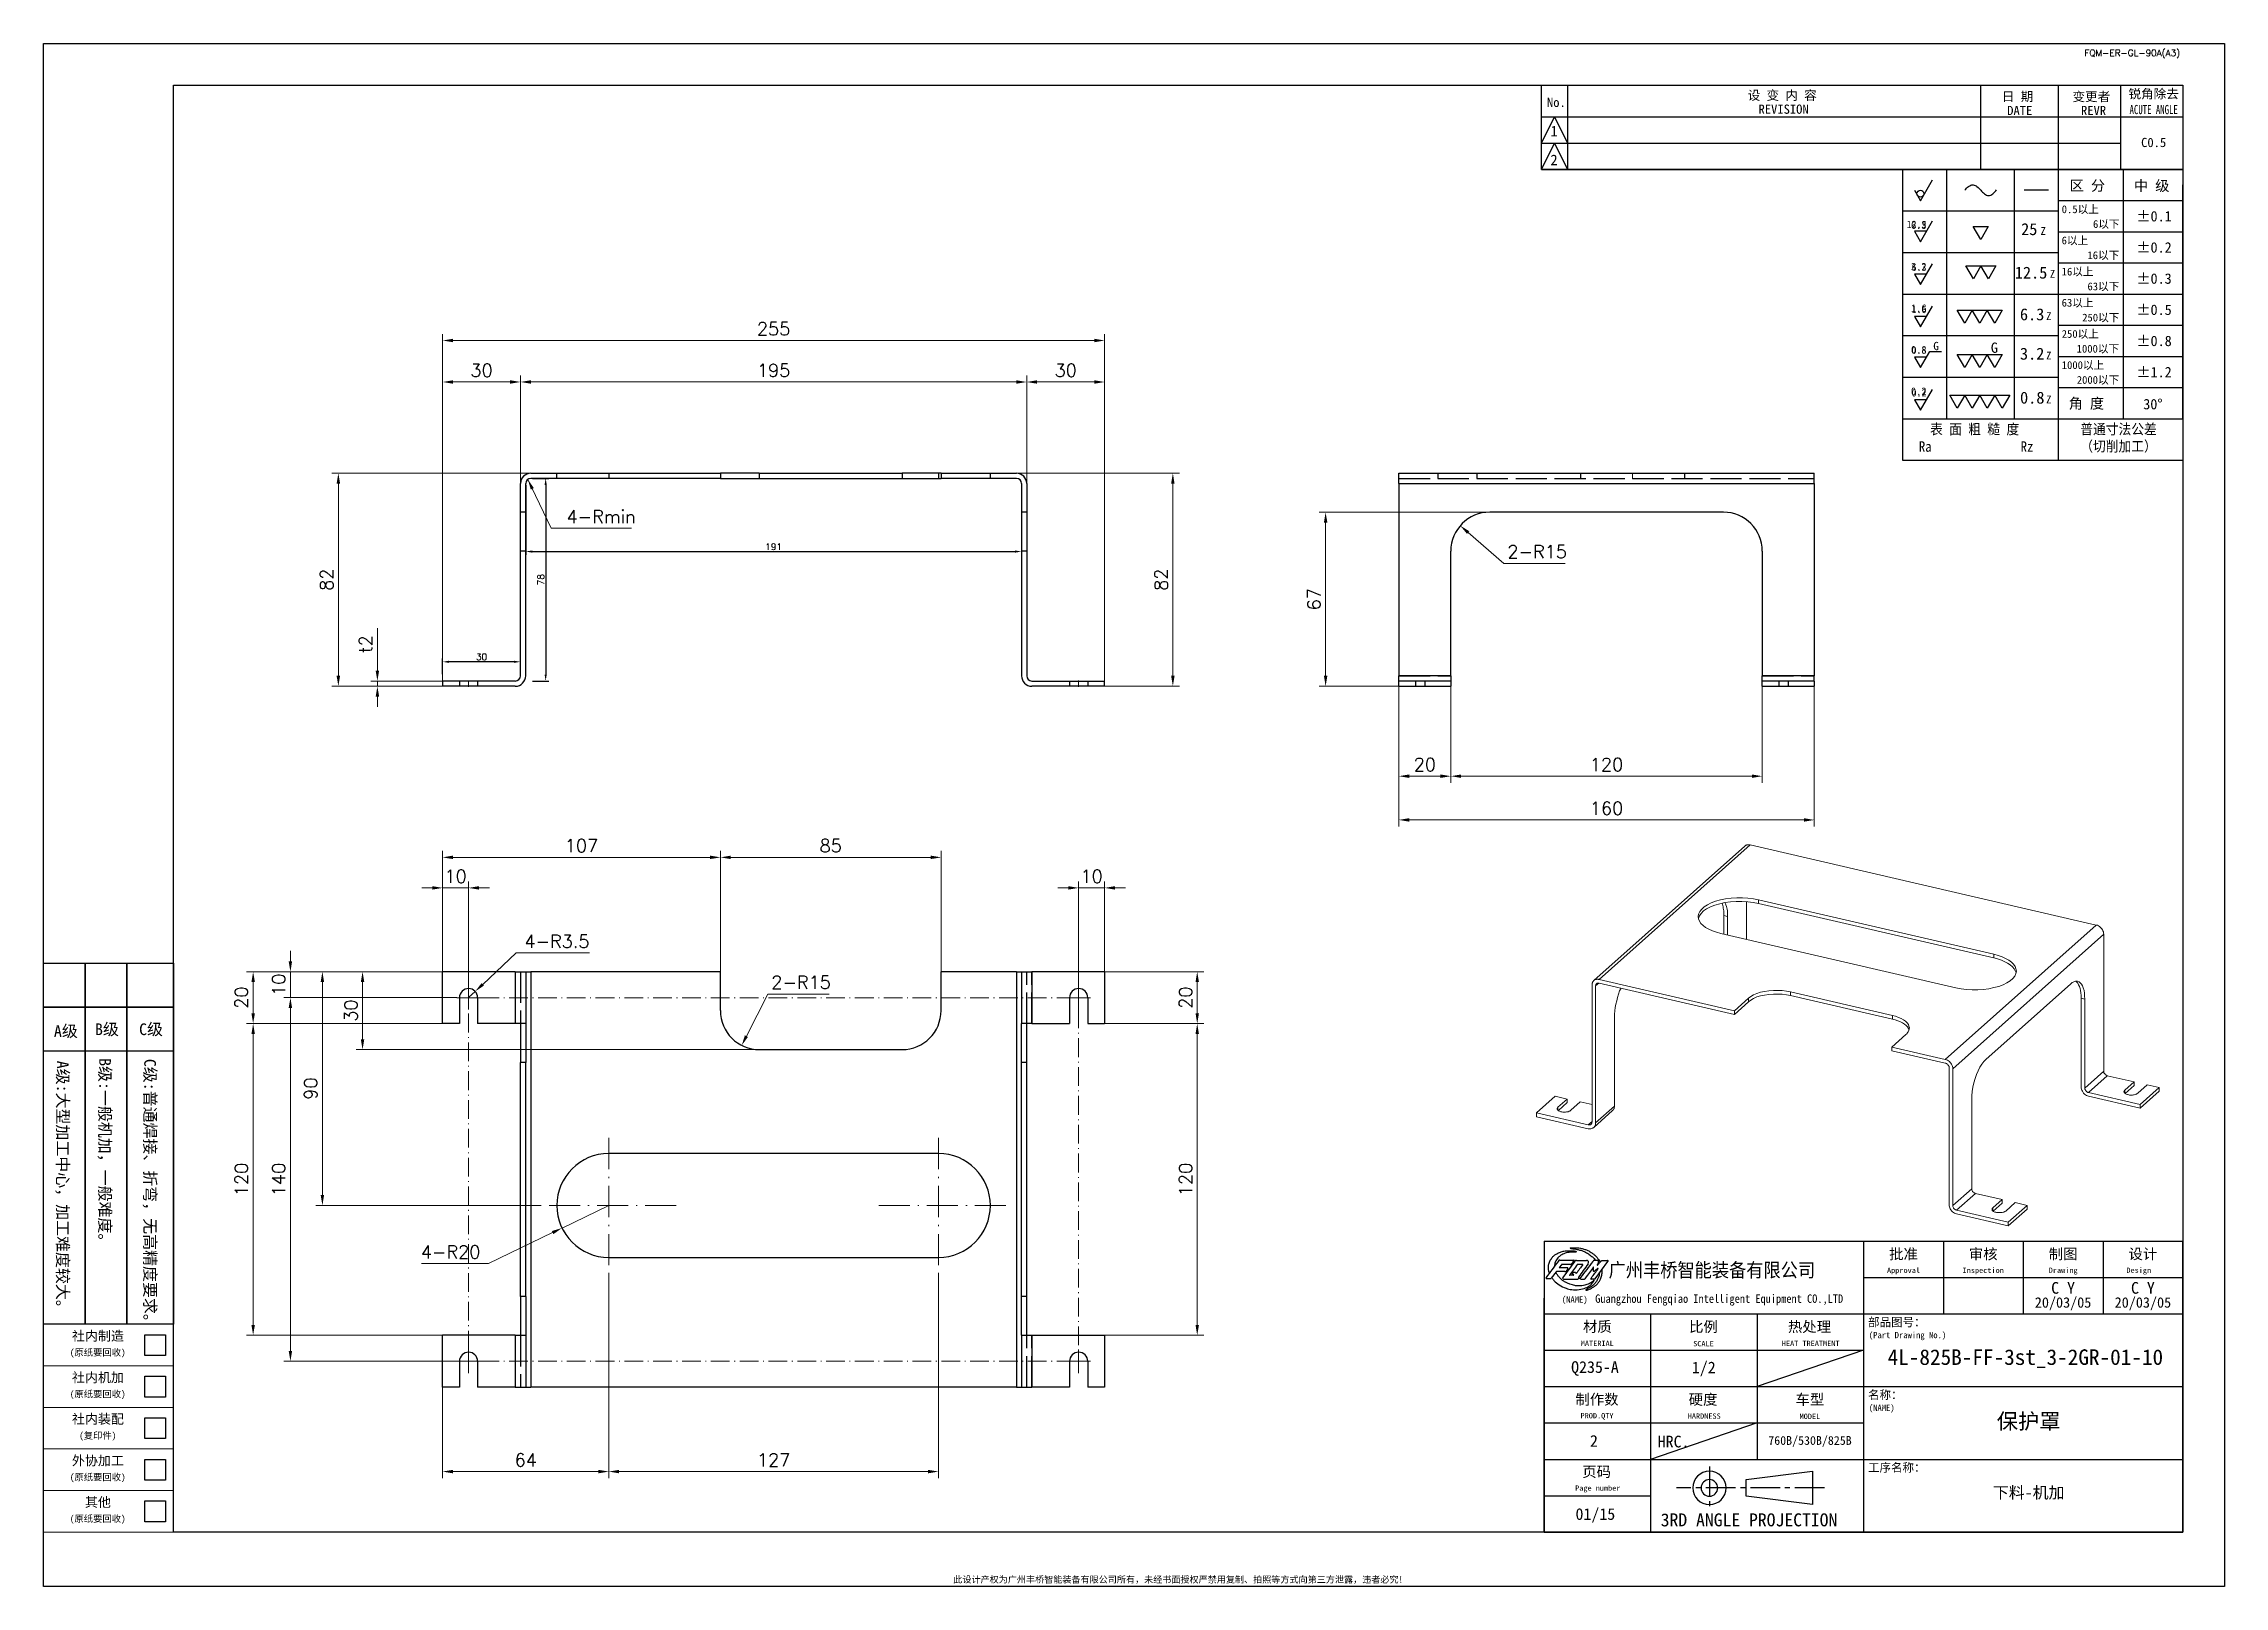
# Model space of a CAD drawing. Header units: millimetres. Extents: x -162325 to -83245, y 277409 to 326486.
# Drawn here: x -162325 to -161485, y 298335 to 298929 of the extents above; entities that cross this region are included whole.
import ezdxf
from ezdxf.enums import TextEntityAlignment as Align

# ---------------------------------------------------------------- set-up
doc = ezdxf.new("R2010")
doc.units = ezdxf.units.MM
for name, pattern in [('CENTER2', [28.575, 19.05, -3.175, 3.175, -3.175]), ('DASHDOT', [18.5, 12, -3, 0.5, -3]), ('DASHED', [15, 12, -3]), ('DASHED2', [9.525, 6.35, -3.175])]:
    doc.linetypes.add(name, pattern=pattern)
for name, color, linetype, lineweight in [('A3', 3, 'Continuous', 20), ('中心线', 2, 'CENTER2', 13), ('图框', 7, 'Continuous', 20), ('尺寸线', 3, 'Continuous', 13), ('文字', 1, 'Continuous', 13), ('标注线', 3, 'Continuous', 25), ('细实线', 4, 'Continuous', 25), ('虚线', 2, 'DASHED2', 25)]:
    doc.layers.add(name, color=color, linetype=linetype, lineweight=lineweight)
doc.layers.add('MARK', color=7, linetype='Continuous')
doc.styles.add('CH-1', font='')
doc.styles.add('DIM', font='romans.shx', dxfattribs={"width": 0.8, "bigfont": 'bigfont.shx'})
doc.styles.add('MX_NOTE_STANDARD', font='txt.shx', dxfattribs={"bigfont": 'extfont.shx'})
doc.styles.get("Standard").update_dxf_attribs({"font": 'txt', "bigfont": 'gbcbig.shx'})
doc.styles.get('CH-1').set_extended_font_data('SimSun')
doc.dimstyles.new('ISO-25', dxfattribs={"dimtxt": 2.5, "dimasz": 2.5, "dimexe": 1.25, "dimexo": 0.625, "dimtad": 1, "dimtxsty": 'Standard', "dimcen": 2.5, "dimadec": 0, "dimazin": 0, "dimtfac": 1, "dimtmove": 0, "dimatfit": 3, "dimfxl": 0, "dimarcsym": 0})
doc.dimstyles.new('副本02', dxfattribs={"dimscale": 2, "dimtxt": 2.5, "dimasz": 2, "dimexe": 1.25, "dimexo": 0, "dimgap": 1, "dimtad": 1, "dimdsep": 46, "dimtxsty": 'Standard', "dimcen": 0.5, "dimclrd": 3, "dimclre": 3, "dimclrt": 1, "dimadec": 1, "dimazin": 2, "dimtfac": 1, "dimtmove": 0, "dimatfit": 3, "dimfxl": 0, "dimtolj": 1, "dimlwd": -1, "dimlwe": -1, "dimarcsym": 0})
doc.dimstyles.new('副本02$0', dxfattribs={"dimscale": 2, "dimtxt": 2.5, "dimasz": 2, "dimexe": 1.25, "dimexo": 0, "dimgap": 1, "dimtad": 1, "dimdsep": 46, "dimtxsty": 'Standard', "dimcen": 0.5, "dimclrd": 3, "dimclre": 3, "dimclrt": 1, "dimadec": 1, "dimazin": 2, "dimtfac": 1, "dimtmove": 0, "dimatfit": 3, "dimfxl": 0, "dimtolj": 1, "dimlwd": -1, "dimlwe": -1, "dimarcsym": 0})
doc.dimstyles.new('副本02$4', dxfattribs={"dimscale": 2, "dimtxt": 2.5, "dimasz": 2, "dimexe": 1.25, "dimexo": 0, "dimgap": 1, "dimtad": 1, "dimtih": 1, "dimtoh": 1, "dimdsep": 46, "dimtxsty": 'Standard', "dimcen": 0.5, "dimclrd": 3, "dimclre": 3, "dimclrt": 1, "dimadec": 1, "dimazin": 2, "dimtfac": 1, "dimtmove": 0, "dimatfit": 3, "dimfxl": 0, "dimtolj": 1, "dimlwd": -1, "dimlwe": -1, "dimarcsym": 0})

msp = doc.modelspace()

# ---------------------------------------------------------------- texts
at = {"layer": '尺寸线', "color": 1, "insert": (-162123.978, 298744.583), "char_height": 5, "attachment_point": 7}
msp.add_mtext('4-Rmin', dxfattribs=at)
at = {"layer": '文字', "color": 1, "linetype": 'Continuous', "style": 'CH-1'}
for s, height, p in [('Q235-A', 4.5, (-161727.875, 298419.102, -500.161)), ('1/2', 4.5, (-161685.956, 298419.102, -500.161)), ('4L-825B-FF-3st_3-2GR-01-10', 6, (-161562.086, 298422.932, -500.161)), ('保护罩', 6, (-161560.81, 298398.872, -500.161)), ('2', 4.5, (-161728.258, 298391.189, -500.161)), ('01/15', 4.5, (-161727.712, 298362.677, -500.161))]:
    msp.add_text(s, height=height, dxfattribs=at).set_placement(p, align=Align.MIDDLE)

# ---------------------------------------------------------------- blocks, each defined once
blk = doc.blocks.new('222A')
at = {"color": 7}
for p, q in [((85623.1, 1342.8), (85695.7, 1407.5)), ((85625.7, 1343.4), (85698.4, 1408.1)), ((85698.4, 1408.1), (85865, 1369.5)), ((85696.6, 1362.6), (85696.6, 1380.8)), ((85702.4, 1381.7), (85815.6, 1355.5)), ((85702.4, 1381.7), (85702.4, 1379.9)), ((85702.4, 1379.9), (85815.6, 1353.7)), ((85797.4, 1339.3), (85684.2, 1365.5)), ((85687.5, 1373.7), (85685.7, 1374.1)), ((85685.7, 1374.1), (85685.7, 1365.2)), ((85687.5, 1373.7), (85687.5, 1364.7)), ((85792.3, 1304.8), (85865, 1369.5)), ((85795.9, 1300.4), (85868.6, 1365.2)), ((85868.6, 1365.2), (85868.6, 1299.2)), ((85815.6, 1355.5), (85815.6, 1353.7)), ((85622.2, 1274.7), (85622.2, 1340.6)), ((85623.9, 1340.2), (85625.5, 1341.6)), ((85623.9, 1274.3), (85623.9, 1340.2)), ((85625.7, 1343.4), (85690.8, 1328.3)), ((85690.8, 1326.5), (85625.7, 1341.6)), ((85697.6, 1334.4), (85690.8, 1328.3)), ((85697.6, 1334.4), (85697.6, 1332.6)), ((85717.8, 1337.4), (85766.8, 1326)), ((85717.8, 1337.4), (85717.8, 1335.6)), ((85717.8, 1335.6), (85766.8, 1324.2)), ((85852.7, 1341.2), (85811.8, 1304.8)), ((85859.5, 1333.9), (85857.7, 1334.3)), ((85857.7, 1334.3), (85857.7, 1291.5)), ((85859.5, 1333.9), (85859.5, 1291.1)), ((85633, 1325.1), (85633, 1282.4)), ((85697.6, 1332.6), (85690.8, 1326.5)), ((85690.8, 1328.3), (85690.8, 1326.5)), ((85766.8, 1326), (85766.8, 1324.2)), ((85766.5, 1310.8), (85773.3, 1316.9)), ((85766.5, 1310.8), (85792.3, 1304.8)), ((85766.5, 1310.8), (85766.5, 1309)), ((85792.3, 1303), (85766.5, 1309)), ((85794.1, 1300.9), (85794.1, 1234.9)), ((85795.9, 1300.4), (85795.9, 1234.5)), ((85868.6, 1299.2), (85859.5, 1291.1)), ((85870.3, 1297), (85861.3, 1288.9)), ((85870.3, 1297), (85883.3, 1294)), ((85878.7, 1290), (85883.3, 1294)), ((85878.9, 1288.4), (85883.3, 1292.3)), ((85883.3, 1294), (85883.3, 1292.3)), ((85889.5, 1292.6), (85885, 1288.6)), ((85889.5, 1292.6), (85895.3, 1291.3)), ((85595.4, 1279.1), (85604.5, 1287.2)), ((85610.3, 1285.8), (85604.5, 1287.2)), ((85605.8, 1281.8), (85610.3, 1285.8)), ((85605.8, 1281.8), (85605.8, 1280.4)), ((85606, 1280.2), (85610.3, 1284.1)), ((85610.3, 1285.8), (85610.3, 1284.1)), ((85616.5, 1284.4), (85612, 1280.4)), ((85622.2, 1283.1), (85616.5, 1284.4)), ((85623.9, 1274.3), (85633, 1282.4)), ((85805, 1242.6), (85805, 1285.4)), ((85861.3, 1288.9), (85886.2, 1283.2)), ((85861.3, 1287.2), (85886.2, 1281.4)), ((85878.7, 1290), (85878.7, 1288.6)), ((85895.3, 1291.3), (85886.2, 1283.2)), ((85886.2, 1281.4), (85895.3, 1289.5)), ((85886.2, 1281.4), (85886.2, 1283.2)), ((85895.3, 1291.3), (85895.3, 1289.5)), ((85620.4, 1273.3), (85595.4, 1279.1)), ((85595.4, 1279.1), (85595.4, 1277.3)), ((85620.4, 1271.5), (85595.4, 1277.3)), ((85620.4, 1273.3), (85622.2, 1274.9)), ((85623, 1272.1), (85632.1, 1280.2)), ((85805, 1242.6), (85795.9, 1234.5)), ((85806.8, 1240.4), (85797.7, 1232.3)), ((85806.8, 1240.4), (85819.7, 1237.4)), ((85797.7, 1232.3), (85822.6, 1226.5)), ((85822.6, 1224.8), (85797.7, 1230.5)), ((85815.2, 1233.4), (85819.7, 1237.4)), ((85815.2, 1233.4), (85815.2, 1231.9)), ((85815.4, 1231.8), (85819.7, 1235.6)), ((85819.7, 1237.4), (85819.7, 1235.6)), ((85825.9, 1236), (85821.4, 1231.9)), ((85831.7, 1234.6), (85822.6, 1226.5)), ((85822.6, 1224.8), (85831.7, 1232.8)), ((85825.9, 1236), (85831.7, 1234.6)), ((85831.7, 1234.6), (85831.7, 1232.8)), ((85822.6, 1224.8), (85822.6, 1226.5))]:
    blk.add_line(p, q, dxfattribs=at)
for points in [[(85698.4, 1408.1), (85698, 1408.2), (85697.7, 1408.2), (85697.4, 1408.2), (85697.1, 1408.1), (85696.8, 1408.1), (85696.5, 1408), (85696.2, 1407.9), (85695.9, 1407.7), (85695.7, 1407.5)], [(85702.4, 1381.7), (85699.9, 1382.2), (85697.3, 1382.5), (85694.6, 1382.7), (85691.9, 1382.6), (85689.2, 1382.5), (85686.5, 1382.1), (85684.1, 1381.6), (85681.7, 1381), (85679.6, 1380.2), (85677.8, 1379.3), (85676.2, 1378.3), (85675, 1377.2), (85674.1, 1376), (85673.5, 1374.8), (85673.3, 1373.6)], [(85702.4, 1379.9), (85699.8, 1380.4), (85697.2, 1380.7), (85694.4, 1380.9), (85691.6, 1380.9), (85688.9, 1380.7), (85686.2, 1380.3), (85683.7, 1379.8), (85681.4, 1379.1), (85679.3, 1378.3), (85677.4, 1377.3), (85675.9, 1376.3), (85674.7, 1375.1), (85673.9, 1373.9), (85673.4, 1372.7)], [(85685.7, 1374.1), (85685.7, 1374.9), (85685.7, 1375.6), (85685.6, 1376.4), (85685.5, 1377), (85685.4, 1377.7), (85685.3, 1378.3), (85685.2, 1378.9), (85685, 1379.5), (85684.8, 1380)], [(85687.5, 1373.7), (85687.5, 1374.6), (85687.4, 1375.5), (85687.4, 1376.3), (85687.3, 1377.1), (85687.1, 1377.8), (85686.9, 1378.5), (85686.7, 1379.2), (85686.5, 1379.8), (85686.2, 1380.3)], [(85673.3, 1373.6), (85673.5, 1372.5), (85673.9, 1371.4), (85674.6, 1370.3), (85675.7, 1369.3), (85676.9, 1368.4), (85678.5, 1367.5), (85680.2, 1366.7), (85682.1, 1366.1), (85684.2, 1365.5)], [(85868.6, 1365.2), (85868.5, 1365.7), (85868.4, 1366.2), (85868.2, 1366.7), (85868, 1367.2), (85867.7, 1367.7), (85867.3, 1368.1), (85866.9, 1368.5), (85866.5, 1368.9), (85866, 1369.2), (85865.5, 1369.4), (85865, 1369.5)], [(85826.5, 1347.4), (85826.3, 1348.5), (85825.9, 1349.6), (85825.2, 1350.7), (85824.1, 1351.7), (85822.9, 1352.6), (85821.3, 1353.5), (85819.6, 1354.3), (85817.7, 1354.9), (85815.6, 1355.5)], [(85797.4, 1339.3), (85799.9, 1338.8), (85802.5, 1338.5), (85805.2, 1338.4), (85807.9, 1338.4), (85810.6, 1338.5), (85813.3, 1338.9), (85815.7, 1339.4), (85818.1, 1340), (85820.2, 1340.8), (85822, 1341.7), (85823.6, 1342.7), (85824.8, 1343.8), (85825.7, 1345), (85826.3, 1346.2), (85826.5, 1347.4)], [(85826.4, 1346.5), (85826, 1347.5), (85825.5, 1348.5), (85824.6, 1349.4), (85823.6, 1350.3), (85822.3, 1351.2), (85820.9, 1351.9), (85819.3, 1352.6), (85817.5, 1353.2), (85815.6, 1353.7)], [(85623.1, 1342.8), (85622.9, 1342.6), (85622.7, 1342.4), (85622.6, 1342.2), (85622.5, 1342), (85622.4, 1341.7), (85622.3, 1341.5), (85622.2, 1341.2), (85622.2, 1340.9), (85622.2, 1340.6)], [(85625.7, 1343.4), (85625.4, 1343.4), (85625.1, 1343.5), (85624.7, 1343.5), (85624.4, 1343.4), (85624.1, 1343.4), (85623.8, 1343.3), (85623.6, 1343.1), (85623.3, 1343), (85623.1, 1342.8)], [(85624.4, 1341.3), (85624.3, 1341.2), (85624.2, 1341.1), (85624.2, 1341), (85624.1, 1340.9), (85624, 1340.8), (85624, 1340.6), (85624, 1340.5), (85624, 1340.4), (85623.9, 1340.2)], [(85625.7, 1341.6), (85625.6, 1341.6), (85625.4, 1341.6), (85625.2, 1341.6), (85625.1, 1341.6), (85624.9, 1341.6), (85624.8, 1341.5), (85624.6, 1341.5), (85624.5, 1341.4), (85624.4, 1341.3)], [(85636.2, 1339.2), (85635.5, 1337.8), (85635, 1336.3), (85634.5, 1334.7), (85634.1, 1333.1), (85633.7, 1331.5), (85633.4, 1329.8), (85633.2, 1328.2), (85633.1, 1326.7), (85633, 1325.1)], [(85717.8, 1337.4), (85715.8, 1337.7), (85713.7, 1338), (85711.6, 1338.1), (85709.5, 1338.1), (85707.3, 1337.9), (85705.3, 1337.6), (85703.4, 1337.2), (85701.6, 1336.6), (85700, 1336), (85698.7, 1335.2), (85697.6, 1334.4)], [(85717.8, 1335.6), (85715.8, 1336), (85713.7, 1336.2), (85711.6, 1336.3), (85709.5, 1336.3), (85707.3, 1336.1), (85705.3, 1335.8), (85703.4, 1335.4), (85701.6, 1334.9), (85700, 1334.2), (85698.7, 1333.4), (85697.6, 1332.6)], [(85856, 1342.5), (85855.7, 1342.5), (85855.3, 1342.5), (85855, 1342.5), (85854.6, 1342.4), (85854.2, 1342.2), (85853.8, 1342), (85853.4, 1341.8), (85853.1, 1341.5), (85852.7, 1341.2)], [(85857.7, 1334.3), (85857.7, 1335.6), (85857.6, 1336.9), (85857.4, 1338), (85857.2, 1339), (85856.9, 1340), (85856.5, 1340.8), (85856.1, 1341.5), (85855.6, 1342.1), (85855.1, 1342.5)], [(85859.5, 1333.9), (85859.4, 1335.4), (85859.3, 1336.8), (85859.1, 1338.1), (85858.7, 1339.3), (85858.3, 1340.3), (85857.9, 1341.1), (85857.3, 1341.7), (85856.7, 1342.2), (85856, 1342.5)], [(85775, 1320), (85774.8, 1320.8), (85774.5, 1321.6), (85774, 1322.4), (85773.2, 1323.2), (85772.2, 1323.9), (85771.1, 1324.5), (85769.8, 1325.1), (85768.3, 1325.6), (85766.8, 1326)], [(85774.8, 1319.1), (85774.5, 1319.8), (85774.1, 1320.5), (85773.4, 1321.2), (85772.7, 1321.8), (85771.7, 1322.4), (85770.7, 1323), (85769.5, 1323.4), (85768.2, 1323.9), (85766.8, 1324.2)], [(85773.3, 1316.9), (85773.7, 1317.2), (85774, 1317.5), (85774.2, 1317.9), (85774.4, 1318.2), (85774.6, 1318.5), (85774.8, 1318.9), (85774.9, 1319.3), (85774.9, 1319.6), (85775, 1320)], [(85795.9, 1300.4), (85795.9, 1301), (85795.8, 1301.5), (85795.6, 1302), (85795.3, 1302.5), (85795, 1303), (85794.7, 1303.4), (85794.3, 1303.8), (85793.8, 1304.2), (85793.4, 1304.5), (85792.9, 1304.7), (85792.3, 1304.8)], [(85794.1, 1300.9), (85794.1, 1301.1), (85794.1, 1301.4), (85794, 1301.6), (85793.8, 1301.9), (85793.7, 1302.1), (85793.5, 1302.3), (85793.3, 1302.5), (85793.1, 1302.7), (85792.9, 1302.9), (85792.6, 1303), (85792.3, 1303)], [(85811.8, 1304.8), (85810.8, 1303.8), (85809.9, 1302.5), (85809, 1301.1), (85808.1, 1299.4), (85807.3, 1297.6), (85806.7, 1295.6), (85806.1, 1293.6), (85805.6, 1291.5), (85805.3, 1289.4), (85805.1, 1287.3), (85805, 1285.4)], [(85857.7, 1291.5), (85857.7, 1291), (85857.8, 1290.5), (85858, 1290), (85858.3, 1289.5), (85858.6, 1289), (85858.9, 1288.6), (85859.3, 1288.2), (85859.8, 1287.8), (85860.3, 1287.5), (85860.7, 1287.3), (85861.3, 1287.2)], [(85868.6, 1299.2), (85868.6, 1299), (85868.6, 1298.7), (85868.7, 1298.4), (85868.8, 1298.2), (85869, 1298), (85869.2, 1297.7), (85869.4, 1297.5), (85869.6, 1297.4), (85869.8, 1297.2), (85870.1, 1297.1), (85870.3, 1297)], [(85605.8, 1281.8), (85605.7, 1281.7), (85605.6, 1281.6), (85605.6, 1281.6), (85605.5, 1281.5), (85605.5, 1281.4), (85605.4, 1281.3), (85605.4, 1281.2), (85605.4, 1281.2), (85605.4, 1281.1)], [(85605.4, 1281.1), (85605.4, 1280.9), (85605.5, 1280.7), (85605.7, 1280.5), (85605.9, 1280.3), (85606.1, 1280.1), (85606.5, 1279.9), (85606.8, 1279.8), (85607.2, 1279.7), (85607.6, 1279.6), (85608.1, 1279.5), (85608.5, 1279.5), (85609, 1279.5), (85609.5, 1279.5), (85609.9, 1279.6), (85610.4, 1279.6), (85610.8, 1279.7), (85611.1, 1279.9), (85611.5, 1280), (85611.8, 1280.2), (85612, 1280.4)], [(85632.1, 1280.2), (85632.3, 1280.4), (85632.5, 1280.6), (85632.6, 1280.8), (85632.7, 1281), (85632.8, 1281.3), (85632.9, 1281.5), (85633, 1281.8), (85633, 1282.1), (85633, 1282.4)], [(85859.5, 1291.1), (85859.5, 1290.9), (85859.5, 1290.6), (85859.6, 1290.4), (85859.8, 1290.1), (85859.9, 1289.9), (85860.1, 1289.6), (85860.3, 1289.4), (85860.5, 1289.3), (85860.8, 1289.1), (85861, 1289), (85861.3, 1288.9)], [(85878.7, 1290), (85878.6, 1289.9), (85878.6, 1289.8), (85878.5, 1289.8), (85878.5, 1289.7), (85878.4, 1289.6), (85878.4, 1289.5), (85878.4, 1289.4), (85878.3, 1289.4), (85878.3, 1289.3)], [(85878.3, 1289.3), (85878.4, 1289.1), (85878.5, 1288.9), (85878.6, 1288.7), (85878.8, 1288.5), (85879.1, 1288.3), (85879.4, 1288.1), (85879.8, 1288), (85880.1, 1287.9), (85880.6, 1287.8), (85881, 1287.7), (85881.5, 1287.7), (85881.9, 1287.7), (85882.4, 1287.7), (85882.9, 1287.8), (85883.3, 1287.8), (85883.7, 1287.9), (85884.1, 1288.1), (85884.4, 1288.2), (85884.7, 1288.4), (85885, 1288.6)], [(85620.4, 1273.3), (85620.6, 1273.3), (85620.7, 1273.3), (85620.9, 1273.3), (85621, 1273.3), (85621.2, 1273.3), (85621.3, 1273.4), (85621.5, 1273.4), (85621.6, 1273.5), (85621.7, 1273.6)], [(85620.4, 1271.5), (85620.7, 1271.5), (85621, 1271.5), (85621.4, 1271.5), (85621.7, 1271.5), (85622, 1271.6), (85622.3, 1271.7), (85622.6, 1271.8), (85622.8, 1271.9), (85623, 1272.1)], [(85621.7, 1273.6), (85621.8, 1273.7), (85621.9, 1273.8), (85622, 1273.9), (85622, 1274), (85622.1, 1274.2), (85622.1, 1274.3), (85622.1, 1274.4), (85622.2, 1274.6), (85622.2, 1274.7)], [(85623, 1272.1), (85623.2, 1272.3), (85623.4, 1272.5), (85623.5, 1272.7), (85623.7, 1272.9), (85623.8, 1273.2), (85623.8, 1273.5), (85623.9, 1273.7), (85623.9, 1274), (85623.9, 1274.3)], [(85805, 1242.6), (85805, 1242.3), (85805.1, 1242.1), (85805.2, 1241.8), (85805.3, 1241.6), (85805.4, 1241.3), (85805.6, 1241.1), (85805.8, 1240.9), (85806, 1240.7), (85806.3, 1240.6), (85806.5, 1240.5), (85806.8, 1240.4)], [(85794.1, 1234.9), (85794.2, 1234.4), (85794.3, 1233.9), (85794.5, 1233.4), (85794.7, 1232.9), (85795, 1232.4), (85795.4, 1231.9), (85795.8, 1231.5), (85796.2, 1231.2), (85796.7, 1230.9), (85797.2, 1230.7), (85797.7, 1230.5)], [(85795.9, 1234.5), (85795.9, 1234.2), (85796, 1234), (85796.1, 1233.7), (85796.2, 1233.5), (85796.3, 1233.2), (85796.5, 1233), (85796.7, 1232.8), (85797, 1232.6), (85797.2, 1232.5), (85797.4, 1232.4), (85797.7, 1232.3)], [(85815.2, 1233.4), (85815.1, 1233.3), (85815, 1233.2), (85814.9, 1233.1), (85814.9, 1233.1), (85814.9, 1233), (85814.8, 1232.9), (85814.8, 1232.8), (85814.8, 1232.7), (85814.8, 1232.6)], [(85814.8, 1232.6), (85814.8, 1232.4), (85814.9, 1232.2), (85815.1, 1232), (85815.3, 1231.8), (85815.5, 1231.7), (85815.8, 1231.5), (85816.2, 1231.4), (85816.6, 1231.3), (85817, 1231.2), (85817.5, 1231.1), (85817.9, 1231.1), (85818.4, 1231.1), (85818.8, 1231.1), (85819.3, 1231.1), (85819.7, 1231.2), (85820.1, 1231.3), (85820.5, 1231.4), (85820.9, 1231.6), (85821.2, 1231.7), (85821.4, 1231.9)]]:
    blk.add_lwpolyline(points, dxfattribs=at)
blk = doc.blocks.new('A$C2CD672AE')
for p, q in [((-218.5, -289), (-218.5, 8)), ((-218.5, 8), (201.5, 8)), ((201.5, 8), (201.5, -289)), ((-193.5, 0), (193.5, 0)), ((-193.5, -278.55), (-193.5, 0)), ((69.95, -16.21), (69.95, 0)), ((69.95, 0), (181.5, 0)), ((69.95, 0), (181.5, 0)), ((69.95, 0), (181.5, 0)), ((69.95, 0), (181.5, 0)), ((75.02, 0), (75.02, -16.21)), ((154.5, 0), (154.5, -16.21)), ((154.5, 0), (154.5, -16.21)), ((154.5, 0), (154.5, -16.21)), ((154.5, 0), (154.5, -16.21)), ((154.5, 0), (154.5, -16.21)), ((169.5, 0), (169.5, -16.21)), ((169.5, 0), (169.5, -16.21)), ((169.5, 0), (169.5, -16.21)), ((169.5, 0), (169.5, -16.21)), ((169.5, 0), (169.5, -16.21)), ((181.5, 0), (181.5, -16.21)), ((181.5, 0), (181.5, -16.21)), ((181.5, 0), (181.5, -16.21)), ((181.5, 0), (181.5, -16.21)), ((181.5, 0), (181.5, -16.21)), ((193.5, 0), (193.5, -278.55)), ((69.95, -11.14), (72.49, -6.07)), ((69.95, -6.07), (181.5, -6.07)), ((69.95, -6.07), (181.5, -6.07)), ((69.95, -6.07), (181.5, -6.07)), ((69.95, -6.07), (181.5, -6.07)), ((72.49, -6.07), (75.02, -11.14)), ((181.5, -6.07), (193.5, -6.07)), ((181.5, -6.07), (193.5, -6.07)), ((181.5, -6.07), (193.5, -6.07)), ((181.5, -6.07), (193.5, -6.07)), ((69.95, -16.21), (72.49, -11.14)), ((69.95, -11.14), (181.5, -11.14)), ((69.95, -11.14), (181.5, -11.14)), ((69.95, -11.14), (181.5, -11.14)), ((69.95, -11.14), (181.5, -11.14)), ((72.49, -11.14), (75.02, -16.21)), ((69.95, -16.21), (193.5, -16.21)), ((193.5, -16.21), (69.95, -16.21)), ((69.95, -16.21), (193.5, -16.21)), ((193.5, -278.55), (-193.5, -278.55)), ((201.5, -289), (-218.5, -289))]:
    blk.add_line(p, q)
at = {"style": 'CH-1'}
for s, height, p in [('No.', 1.775, (72.85, -3.33)), ('设 变 内 容', 1.775, (116.34, -1.91)), ('REVISION', 1.775, (116.61, -4.62)), ('日 期', 1.775, (161.67, -2.16)), ('DATE', 1.775, (162.09, -4.87)), ('变更者', 1.775, (175.88, -2.16)), ('REVR', 1.775, (176.3, -4.87)), ('锐角除去', 1.775, (187.88, -1.63)), ('1', 2.03, (72.4, -8.84)), ('C0.5', 1.775, (187.88, -11.03)), ('2', 2.03, (72.4, -14.39))]:
    blk.add_text(s, height=height, dxfattribs=at).set_placement(p, align=Align.MIDDLE)
at = {"style": 'CH-1', "width": 0.7}
blk.add_text('ACUTE ANGLE', height=1.7746, dxfattribs=at).set_placement((187.88, -4.69), align=Align.MIDDLE)
at = {"char_height": 1.25}
for s, insert, width, attachment_point in [('{\\Ftxt,@extfont2|c134;FQM-ER-GL-90A(A3)}', (183.75, 6), 39, 5), ('{\\fSimSun|b1|i0|c134|p2;此设计产权为广州丰桥智能装备有限公司所有，未经书面授权严禁用复制、拍照等方式向第三方泄露，违者必究!}', (0, -288.5), 387, 8)]:
    blk.add_mtext(s, dxfattribs=dict(at, insert=insert, width=width, attachment_point=attachment_point))
blk = doc.blocks.new('A$C32AF00EF')
for p, q in [((-1.44, 2.5), (0, 0)), ((0, 0), (2.89, 5))]:
    blk.add_line(p, q)
blk.add_circle((0, 1.67), 0.833)
blk = doc.blocks.new('A$C553B2148')
for p, q in [((1.44, 0), (-1.44, 0)), ((-1.44, 0), (0, -2.5)), ((0, -2.5), (2.89, 2.5))]:
    blk.add_line(p, q)
at = {"style": 'MX_NOTE_STANDARD'}
blk.add_attdef('12.5', text='', height=1.75, dxfattribs=at).set_placement((1.44, 0.28), align=Align.BOTTOM_RIGHT)
blk = doc.blocks.new('A$C1377093C')
for p, q in [((0, 0), (-1.44, 2.5)), ((-1.44, 2.5), (1.44, 2.5)), ((1.44, 2.5), (0, 0))]:
    blk.add_line(p, q)
blk = doc.blocks.new('A$C6D2D6B6B')
for p, q in [((0, 0), (-1.44, 2.5)), ((-1.44, 2.5), (1.44, 2.5)), ((1.44, 2.5), (0, 0)), ((1.44, 2.5), (4.33, 2.5)), ((2.89, 0), (1.44, 2.5)), ((4.33, 2.5), (2.89, 0))]:
    blk.add_line(p, q)
blk = doc.blocks.new('A$C62DD302B')
for p, q in [((-2.89, 0), (-4.33, 2.5)), ((-4.33, 2.5), (-1.44, 2.5)), ((-1.44, 2.5), (-2.89, 0)), ((-1.44, 2.5), (1.44, 2.5)), ((0, 0), (-1.44, 2.5)), ((1.44, 2.5), (0, 0)), ((2.89, 0), (1.44, 2.5)), ((1.44, 2.5), (4.33, 2.5)), ((4.33, 2.5), (2.89, 0))]:
    blk.add_line(p, q)
blk = doc.blocks.new('A$C077E39D2')
for p, q in [((-4.33, -2.5), (-5.77, 0)), ((-5.77, 0), (-2.89, 0)), ((-2.89, 0), (-4.33, -2.5)), ((-2.89, 0), (0, 0)), ((-1.44, -2.5), (-2.89, 0)), ((0, 0), (-1.44, -2.5)), ((1.44, -2.5), (0, 0)), ((0, 0), (2.89, 0)), ((2.89, 0), (1.44, -2.5)), ((4.33, -2.5), (2.89, 0)), ((2.89, 0), (5.77, 0)), ((5.77, 0), (4.33, -2.5))]:
    blk.add_line(p, q)
blk = doc.blocks.new('A$C09D43E00')
for p, q in [((1.15, 2), (-1.15, 2)), ((-1.15, 2), (0, 0)), ((0, 0), (1.78, 3.08)), ((1.78, 3.08), (4.07, 3.08))]:
    blk.add_line(p, q)
at = {"style": 'MX_NOTE_STANDARD'}
blk.add_attdef('12.5', text='', height=1.4, dxfattribs=at).set_placement((1.15, 2.22), align=Align.BOTTOM_RIGHT)
at = {"layer": '细实线', "color": 0, "style": 'CH-1'}
blk.add_text('G', height=1.6, dxfattribs=at).set_placement((2.47, 3.33))
blk = doc.blocks.new('A$C339E5D7D')
for p, q in [((-2.89, 0), (-4.33, 2.5)), ((-4.33, 2.5), (-1.44, 2.5)), ((-1.44, 2.5), (-2.89, 0)), ((-1.44, 2.5), (1.44, 2.5)), ((0, 0), (-1.44, 2.5)), ((1.44, 2.5), (0, 0)), ((2.89, 0), (1.44, 2.5)), ((1.44, 2.5), (4.33, 2.5)), ((4.33, 2.5), (2.89, 0))]:
    blk.add_line(p, q)
at = {"layer": '细实线', "color": 0, "style": 'CH-1'}
blk.add_text('G', height=2, dxfattribs=at).set_placement((2.13, 2.81))
blk = doc.blocks.new('54')
for p, q in [((5360.79, 6053.19), (5468.79, 6053.19)), ((5468.79, 6047.19), (5468.79, 5957.19)), ((5468.79, 6047.19), (5468.79, 5957.19)), ((5468.79, 5957.19), (5468.79, 6047.19)), ((5468.79, 6047.19), (5468.79, 5957.19)), ((5468.79, 6047.19), (5468.79, 5957.19)), ((5468.79, 6047.19), (5468.79, 5957.19)), ((5468.79, 6047.19), (5468.79, 5957.19)), ((5468.79, 6047.19), (5468.79, 5957.19)), ((5468.79, 6047.19), (5468.79, 5957.19)), ((5468.79, 5957.19), (5468.79, 6047.19)), ((5468.79, 6047.19), (5468.79, 5957.19)), ((5468.79, 6047.19), (5468.79, 5957.19)), ((5468.79, 6047.19), (5468.79, 5957.19)), ((5468.79, 6047.19), (5468.79, 5957.19))]:
    blk.add_line(p, q)
at = {"layer": '细实线', "color": 0, "linetype": 'Continuous'}
for p, q in [((5360.79, 6053.19), (5360.79, 5941.19)), ((5377.79, 6053.19), (5377.79, 5957.19)), ((5403.79, 6053.19), (5403.79, 5957.19)), ((5420.79, 6053.19), (5420.79, 5941.19)), ((5445.79, 6053.19), (5445.79, 5957.19)), ((5468.79, 6053.19), (5468.79, 5941.19)), ((5407.7, 6045.29), (5417.04, 6045.29)), ((5420.79, 6041.19), (5468.79, 6041.19)), ((5468.79, 6047.19), (5468.79, 5957.19)), ((5468.79, 6047.19), (5468.79, 5957.19)), ((5468.79, 6047.19), (5468.79, 5957.19)), ((5360.79, 6037.19), (5420.79, 6037.19)), ((5420.79, 6029.19), (5468.79, 6029.19)), ((5360.79, 6021.19), (5420.79, 6021.19)), ((5420.79, 6017.19), (5468.79, 6017.19)), ((5360.79, 6005.19), (5420.79, 6005.19)), ((5420.79, 6005.19), (5468.79, 6005.19)), ((5420.79, 5993.19), (5468.79, 5993.19)), ((5360.79, 5989.19), (5420.79, 5989.19)), ((5420.79, 5981.19), (5468.79, 5981.19)), ((5360.79, 5973.19), (5420.79, 5973.19)), ((5420.79, 5969.19), (5468.79, 5969.19)), ((5360.79, 5957.19), (5468.79, 5957.19)), ((5360.79, 5957.19), (5468.79, 5957.19)), ((5360.79, 5941.19), (5468.79, 5941.19))]:
    blk.add_line(p, q, dxfattribs=at)
at = {"layer": '细实线', "color": 0, "linetype": 'Continuous', "start_tangent": (0.606347, 0.7952), "end_tangent": (0.584547, 0.81136)}
blk.add_spline([(5384.88, 6045.23), (5386.3, 6046.61), (5387.98, 6047.24), (5389.51, 6046.59), (5390.93, 6045.19), (5392.37, 6043.78), (5393.91, 6043.13), (5395.61, 6043.82), (5397.01, 6045.27)], degree=3, dxfattribs=at)
for name, p, xscale, yscale, zscale in [('A$C32AF00EF', (5367.73, 6041.13), 1.600000000000364, 1.600000000000364, 1.600000000000364), ('A$C1377093C', (5390.94, 6026.26), 2, 2, 2), ('A$C6D2D6B6B', (5388.15, 6011.08), 2, 2, 2), ('A$C62DD302B', (5390.57, 5993.94), 2, 2, 2), ('A$C077E39D2', (5390.57, 5966.26), 2, 2, 2)]:
    blk.add_blockref(name, p, dxfattribs=dict(xscale=xscale, yscale=yscale, zscale=zscale))
ref = blk.add_blockref('A$C553B2148', (5367.73, 6029.35), dxfattribs=dict(xscale=1.600000000000364, yscale=1.600000000000364, zscale=1.600000000000364))
ref.add_attrib('12.5', '12.5', dxfattribs={"height": 2.8, "style": 'CH-1'}).set_placement((5370.04, 6029.8), align=Align.BOTTOM_RIGHT)
ref = blk.add_blockref('A$C553B2148', (5367.73, 6012.86), dxfattribs=dict(xscale=1.600000000000364, yscale=1.600000000000364, zscale=1.600000000000364))
ref.add_attrib('12.5', '6.3', dxfattribs={"height": 2.8, "style": 'CH-1'}).set_placement((5370.04, 6013.31), align=Align.BOTTOM_RIGHT)
ref = blk.add_blockref('A$C553B2148', (5367.73, 5996.56), dxfattribs=dict(xscale=1.600000000000364, yscale=1.600000000000364, zscale=1.600000000000364))
ref.add_attrib('12.5', '1.6', dxfattribs={"height": 2.8, "style": 'CH-1'}).set_placement((5370.04, 5997.01), align=Align.BOTTOM_RIGHT)
at = {"lineweight": 35}
ref = blk.add_blockref('A$C09D43E00', (5367.73, 5976.92), dxfattribs=dict(at, xscale=2, yscale=2, zscale=2))
ref.add_attrib('12.5', '0.8', dxfattribs={"height": 2.8, "style": 'CH-1'}).set_placement((5370.04, 5981.37), align=Align.BOTTOM_RIGHT)
at = {"lineweight": 35, "xscale": 2, "yscale": 2, "zscale": 2}
blk.add_blockref('A$C339E5D7D', (5390.57, 5976.92), dxfattribs=at)
ref = blk.add_blockref('A$C553B2148', (5367.73, 5964.47), dxfattribs=dict(xscale=1.600000000000364, yscale=1.600000000000364, zscale=1.600000000000364))
ref.add_attrib('12.5', '0.2', dxfattribs={"height": 2.8, "style": 'CH-1'}).set_placement((5370.04, 5964.92), align=Align.BOTTOM_RIGHT)
at = {"style": 'CH-1', "width": 0.9}
for s, p in [('表 面 粗 糙 度', (5388.59, 5953.25)), ('普通寸法公差', (5444.02, 5953.25)), ('Ra              Rz', (5389.17, 5946.45)), ('（切削加工）', (5444.02, 5946.67))]:
    blk.add_text(s, height=4, dxfattribs=at).set_placement(p, align=Align.MIDDLE)
at = {"layer": '细实线', "color": 0, "style": 'CH-1'}
for s, height, p in [('区 分', 4, (5432.03, 6046.97)), ('中 级', 4, (5456.79, 6046.97)), ('0.5以上', 3, (5429.3, 6037.89)), ('6以下', 3, (5439.3, 6032.14)), ('6以上', 3, (5427.22, 6025.89)), ('16以上', 3, (5428.26, 6013.89)), ('16以下', 3, (5438.2, 6020.14)), ('63以下', 3, (5438.2, 6008.14)), ('63以上', 3, (5428.26, 6001.89)), ('250以下', 3, (5437.19, 5996.14)), ('250以上', 3, (5429.3, 5989.89)), ('1000以下', 3, (5436.08, 5984.14)), ('1000以上', 3, (5430.33, 5977.89)), ('2000以下', 3, (5436.13, 5972.14)), ('角 度', 4, (5431.63, 5963.15))]:
    blk.add_text(s, height=height, dxfattribs=at).set_placement(p, align=Align.MIDDLE)
for s, height, p in [('6.3', 2.944, (5364.07, 6030.28)), ('25', 4.6, (5406.51, 6027.88)), ('%%P0.1', 4, (5450.91, 6033.15)), ('Z', 3, (5414, 6027.96)), ('%%P0.2', 4, (5450.91, 6021.15)), ('3.2', 2.944, (5364.07, 6014.28)), ('12.5', 4.6, (5404.08, 6011.13)), ('Z', 3, (5417.58, 6011.47)), ('%%P0.3', 4, (5450.91, 6009.15)), ('1.6', 2.944, (5364.07, 5998.28)), ('6.3', 4.6, (5406.05, 5995.09)), ('Z', 3, (5416.15, 5995.17)), ('%%P0.5', 4, (5450.91, 5997.15)), ('%%P0.8', 4, (5450.91, 5985.15)), ('0.8', 2.944, (5364.07, 5982.28)), ('3.2', 4.6, (5406.05, 5979.93)), ('Z', 3, (5416.15, 5980.01)), ('%%P1.2', 4, (5450.91, 5973.15)), ('0.2', 2.944, (5364.07, 5966.28)), ('0.8', 4.6, (5406.1, 5963)), ('Z', 3, (5416.15, 5963.08)), ('30°', 4, (5453.55, 5960.81))]:
    blk.add_text(s, height=height, dxfattribs=at).set_placement(p)
blk = doc.blocks.new('A$C34C2392C')
at = {"linetype": 'CENTER2', "ltscale": 0.3}
for p, q in [((16.64, 0), (-11.88, 0)), ((-5.53, 4.13), (-5.53, -4.13))]:
    blk.add_line(p, q, dxfattribs=at)
for p, q in [((1.54, 1.6), (14.34, 3.2)), ((1.54, -1.6), (1.54, 1.6)), ((14.34, 3.2), (14.34, -3.2)), ((14.34, -3.2), (1.54, -1.6))]:
    blk.add_line(p, q)
for radius in [3.2, 1.6]:
    blk.add_arc((-5.53, 0), radius, 0, 359.9894)
blk = doc.blocks.new('A$C67844AE1')
for p, q in [((-492, 112), (0, 112)), ((-246, 112), (-246, -112)), ((-184.5, 112), (-184.5, 56)), ((-123, 112), (-123, 56)), ((-61.5, 112), (-61.5, 56)), ((0, -112), (0, 112)), ((-492, 68), (-492, -112)), ((-492, 68), (-492, -112)), ((-492, -112), (-492, 68)), ((-492, 68), (-492, -112)), ((-492, 68), (-492, -112)), ((-492, 68), (-492, -112)), ((-492, 68), (-492, -112)), ((-492, 68), (-492, -112)), ((-492, 68), (-492, -112)), ((-492, -112), (-492, 68)), ((-492, 68), (-492, -112)), ((-492, 68), (-492, -112)), ((-492, 68), (-492, -112)), ((-492, 68), (-492, -112)), ((-246, 84), (0, 84)), ((-492, 56), (0, 56)), ((-410, 56), (-410, -112)), ((-328, 56), (-328, -56)), ((-492, 28), (-246, 28)), ((-492, 0), (0, 0)), ((-492, -28), (-246, -28)), ((-492, -56), (0, -56)), ((-492, -84), (-410, -84)), ((-492, -112), (0, -112))]:
    blk.add_line(p, q)
at = {"color": 4, "ltscale": 0.5}
for p, q in [((-482.7, 88.4), (-486.5, 83.4)), ((-478.7, 93.9), (-480.4, 91.7)), ((-468.4, 96.5), (-477.7, 84.1)), ((-473.8, 90.8), (-475.1, 88.9)), ((-469.3, 85.8), (-472.6, 85.8)), ((-469.2, 85.9), (-470.1, 87.3)), ((-467.8, 87.8), (-469.9, 87.8)), ((-467.8, 87.8), (-467.4, 87.1)), ((-467.1, 97.2), (-459.4, 97.2)), ((-451, 97.2), (-453.6, 97.2)), ((-452.7, 83.1), (-442.9, 96.3)), ((-447.5, 97.2), (-443.3, 97.2)), ((-487, 83.1), (-490.1, 83.1)), ((-477, 82.8), (-466, 82.8)), ((-463.8, 82.8), (-461.4, 82.8))]:
    blk.add_line(p, q, dxfattribs=at)
for centre, radius, start, end in [((-490.1, 83.7), 0.547, 143.2146, 270), ((-482.3, 88.1), 0.547, 90, 142.7804), ((-480, 96.4), 1.09, 90, 143.2146), ((-480.4, 91.7), 0.0547, 142.9576, 270), ((-478.7, 93.9), 0.0547, 90, 142.9576), ((-477, 83.6), 0.821, 143.1791, 270), ((-472.6, 85.8), 0.0547, 143.2802, 270), ((-471.7, 94.5), 0.547, 270, 322.847), ((-469.3, 85.8), 0.0547, 270, 30.8735), ((-469.2, 97.2), 0.219, 322.847, 90), ((-467.1, 95.6), 1.64, 90, 143.1791), ((-467.4, 87.1), 0.0547, 209.8404, 323.8117), ((-466.4, 94.1), 0.0547, 90, 143.2802), ((-462.2, 94.1), 0.0547, 323.8117, 90), ((-459.4, 95.6), 1.64, 323.504, 90), ((-454.1, 91.8), 0.137, 354.5829, 143.4402), ((-453.6, 96.7), 0.547, 90, 142.7605), ((-450.5, 90.9), 0.137, 323.3038, 127.2693), ((-443.3, 96.6), 0.547, 323.5154, 90), ((-487, 83.7), 0.547, 270, 322.7804), ((-463.8, 83.4), 0.547, 142.7605, 270), ((-461.4, 83.6), 0.821, 270, 323.3415), ((-455.8, 83.1), 0.274, 143.387, 270), ((-453.1, 83.4), 0.547, 270, 323.5154)]:
    blk.add_arc(centre, radius, start, end, dxfattribs=at)
at = {"color": 3, "ltscale": 0.5}
for points, knots in [([(-488, 87.4), (-488.3, 88.2), (-488.6, 89.5), (-488.8, 91.4), (-488.7, 93), (-488.5, 94.5), (-488, 95.9), (-487.3, 97.3), (-486.5, 98.5), (-485.6, 99.9), (-484.1, 101.2), (-482.1, 102.5), (-479.6, 103.7), (-476.6, 104.5), (-473.5, 104.7), (-470.8, 104.7), (-469, 104.5), (-468.1, 104.3), (-467.6, 104.2), (-467.4, 104.1), (-467.4, 103.8), (-467.5, 103.6), (-467.7, 103.6), (-467.8, 103.6)], [0.033361, 0.033361, 0.033361, 0.033361, 0.471833, 0.793856, 1.06763, 1.327784, 1.632518, 1.904259, 2.171672, 2.434164, 2.811787, 3.221221, 3.771763, 4.287691, 4.918993, 5.487196, 5.736969, 5.935719, 6.004988, 6.011363, 6.068145, 6.111246, 6.151841, 6.151841, 6.151841, 6.151841]), ([(-467.8, 103.6), (-468.7, 103.6), (-471.1, 103.6), (-474.8, 103.2), (-478.3, 101.8), (-481.1, 99.8), (-483, 97.3), (-484, 94.8), (-484, 93.4), (-483.9, 92.9)], [0, 0, 0, 0, 0.511401, 1.333961, 2.006207, 2.544799, 3.201133, 3.690752, 3.982461, 3.982461, 3.982461, 3.982461]), ([(-471.9, 106.8), (-471.9, 106.8), (-471.9, 106.9), (-471.1, 106.9), (-470.1, 107), (-468.3, 106.9), (-466.3, 106.9), (-463.9, 106.7), (-461.4, 105.9), (-458.9, 105.1), (-456.8, 104), (-455, 102.8), (-453.4, 101.6), (-451.6, 99.9), (-450.3, 98.1), (-449.4, 96.7), (-449.1, 95.9), (-449, 95.7)], [0, 0, 0, 0, 0.013513, 0.041806, 0.340693, 0.661167, 1.001786, 1.450195, 1.93793, 2.441413, 2.919246, 3.201062, 3.624217, 4.053268, 4.510623, 4.853859, 4.962074, 4.962074, 4.962074, 4.962074]), ([(-453.9, 81.8), (-454.2, 81.5), (-455.1, 80.3), (-457.5, 79.1), (-460.3, 78.2), (-463.1, 77.6), (-465.7, 77.6), (-468.2, 77.7), (-470.3, 78.3), (-472.4, 78.9), (-474.6, 79.8), (-476.8, 81.1), (-479, 82.6), (-480.7, 84.6), (-482.1, 86.3), (-482.8, 87.5), (-483, 88)], [0, 0, 0, 0, 0.227272, 0.804496, 1.430419, 1.862632, 2.367125, 2.88024, 3.204387, 3.579335, 4.036384, 4.516387, 4.985288, 5.507707, 5.907232, 6.223175, 6.223175, 6.223175, 6.223175]), ([(-449.4, 87.5), (-449.5, 86.9), (-449.6, 86.1), (-449.9, 84.8), (-450.4, 83.8), (-450.8, 82.6), (-451.5, 81.6), (-452.2, 80.2), (-453.2, 79.2), (-454.3, 78), (-455.6, 77.1), (-457, 76.1), (-458.4, 75.4), (-459.2, 74.9), (-459.9, 74.7), (-459.9, 74.2), (-459.7, 74.2), (-459.5, 74.2)], [0.004933, 0.004933, 0.004933, 0.004933, 0.333622, 0.498315, 0.724349, 0.934741, 1.17012, 1.401267, 1.780901, 1.94954, 2.292483, 2.648069, 2.865789, 3.139575, 3.199954, 3.253921, 3.331828, 3.331828, 3.331828, 3.331828]), ([(-459.5, 74.2), (-459.1, 74.3), (-457.8, 74.6), (-455.9, 75.5), (-453.8, 76.8), (-452, 78), (-450.5, 79.8), (-449.2, 81.6), (-448.2, 83.9), (-447.3, 86.8), (-447.3, 89.1), (-447.3, 90.4)], [0, 0, 0, 0, 0.196818, 0.752706, 1.133972, 1.558354, 1.94217, 2.414014, 2.774875, 3.316286, 4.02771, 4.02771, 4.02771, 4.02771]), ([(-486.1, 83.9), (-485.6, 83.2), (-484.1, 81), (-480.4, 78), (-475.7, 75.7), (-470.4, 74.5), (-465.2, 74.6), (-460.4, 75.6), (-456.8, 77.7), (-454.7, 79.8), (-453.7, 81.1), (-453.4, 81.9), (-453.8, 82), (-453.8, 81.9), (-453.9, 81.8)], [0.008574, 0.008574, 0.008574, 0.008574, 0.511088, 1.461558, 2.551285, 3.372869, 4.408758, 5.360341, 6.07413, 6.646139, 6.965728, 7.014048, 7.055407, 7.097199, 7.097199, 7.097199, 7.097199])]:
    blk.add_open_spline(points, degree=3, knots=knots, dxfattribs=at)
blk.add_spline([(-471.9, 106.8), (-471.8, 106.5), (-471.3, 106.3), (-470, 106.2), (-468.7, 106), (-466.8, 105.7), (-464.7, 105.2), (-462.9, 104.7), (-461.1, 104), (-459.4, 103.1), (-457.9, 102.2), (-455.3, 100.3), (-454.1, 99.3), (-453.6, 98.7), (-452.3, 97.2)], degree=3, dxfattribs=at)
at = {"color": 4, "ltscale": 0.5}
for points, knots in [([(-480.8, 97), (-480.9, 96.9), (-481, 96.8), (-481.1, 96.7), (-484.3, 92.4), (-487.4, 88.2), (-490.6, 84)], [-0.084236, -0.084236, -0.084236, -0.084236, 0, 0, 0, 2.885251, 2.885251, 2.885251, 2.885251]), ([(-480, 97.5), (-479.8, 97.5), (-479.7, 97.5), (-479.5, 97.5), (-479.5, 97.5), (-479.5, 97.5), (-479.5, 97.5), (-476.4, 97.5), (-473.2, 97.5), (-470.1, 97.5), (-470.1, 97.5), (-470.1, 97.5), (-470.1, 97.5), (-469.8, 97.5), (-469.5, 97.5), (-469.2, 97.5)], [-0.077734, -0.077734, -0.077734, -0.077734, 0, 0, 0, 0, 0, 0, 1.729211, 1.729211, 1.729211, 1.729211, 1.729211, 1.729211, 1.885805, 1.885805, 1.885805, 1.885805]), ([(-471.7, 94), (-471.7, 94), (-471.7, 94), (-471.8, 94), (-471.8, 94), (-471.8, 94), (-471.8, 94), (-474.1, 94), (-476.4, 94), (-478.7, 94)], [-0.012966, -0.012966, -0.012966, -0.012966, 0, 0, 0, 0, 0, 0, 1.257183, 1.257183, 1.257183, 1.257183]), ([(-469, 97.1), (-469.2, 96.9), (-469.4, 96.7), (-469.5, 96.5), (-469.5, 96.5), (-469.5, 96.5), (-469.5, 96.5), (-470, 95.8), (-470.6, 95.1), (-471.1, 94.4), (-471.1, 94.4), (-471.1, 94.4), (-471.1, 94.4), (-471.2, 94.3), (-471.2, 94.3), (-471.3, 94.2)], [-0.1423966, -0.1423966, -0.1423966, -0.1423966, 0, 0, 0, 0, 0, 0, 0.4822707, 0.4822707, 0.4822707, 0.4822707, 0.4822707, 0.4822707, 0.529029, 0.529029, 0.529029, 0.529029]), ([(-469.9, 87.8), (-470, 87.8), (-470, 87.8), (-470.1, 87.7), (-470.2, 87.7), (-470.2, 87.6), (-470.2, 87.5), (-470.1, 87.4), (-470.1, 87.3), (-470.1, 87.3)], [0, 0, 0, 0, 0.0189462, 0.0330559, 0.0436533, 0.0575788, 0.0766083, 0.0956988, 0.1082528, 0.1082528, 0.1082528, 0.1082528]), ([(-454.1, 97), (-454.2, 96.8), (-454.4, 96.6), (-454.5, 96.4), (-457.7, 92.2), (-460.8, 88.1), (-464, 84), (-464, 83.9), (-464.1, 83.8), (-464.2, 83.7)], [-0.140102, -0.140102, -0.140102, -0.140102, 0, 0, 0, 2.844058, 2.844058, 2.844058, 2.913465, 2.913465, 2.913465, 2.913465]), ([(-456, 83.3), (-455.9, 83.5), (-455.7, 83.7), (-455.6, 83.9), (-455.6, 83.9), (-455.6, 83.9), (-455.6, 83.9), (-453.8, 86.2), (-452.1, 88.5), (-450.4, 90.9)], [-0.132838, -0.132838, -0.132838, -0.132838, 0, 0, 0, 0, 0, 0, 1.591518, 1.591518, 1.591518, 1.591518]), ([(-451, 97.2), (-451, 97.2), (-450.8, 97.2), (-450.4, 97), (-450.2, 96.5), (-450.3, 95.9), (-450.5, 95.2), (-450.8, 94.5), (-451, 94), (-451.1, 93.7), (-451.1, 93.6), (-451, 93.6), (-450.8, 93.6), (-450.5, 94), (-450, 94.6), (-449.2, 95.5), (-448.6, 96.3), (-448, 96.8), (-447.7, 97.1), (-447.5, 97.2)], [0, 0, 0, 0, 0.047379, 0.11361, 0.198731, 0.32589, 0.467244, 0.599055, 0.733672, 0.758899, 0.77069, 0.790267, 0.820293, 0.867992, 1.054564, 1.278066, 1.476304, 1.62487, 1.711224, 1.711224, 1.711224, 1.711224])]:
    blk.add_open_spline(points, degree=3, knots=knots, dxfattribs=at)
for points in [[(-476, 88.6), (-478.1, 88.6), (-480.2, 88.6), (-482.3, 88.6)], [(-474.4, 91.6), (-476.4, 91.6), (-478.4, 91.6), (-480.4, 91.6)], [(-466.4, 94.2), (-468.5, 91.4), (-470.5, 88.6), (-472.6, 85.9)], [(-462.2, 94.1), (-463.9, 91.8), (-465.6, 89.4), (-467.3, 87.1)], [(-466.4, 94.2), (-465, 94.2), (-463.6, 94.2), (-462.2, 94.2)], [(-458.1, 94.6), (-460.6, 91.2), (-463.1, 87.8), (-465.6, 84.4)], [(-454.2, 91.9), (-456, 89.4), (-457.9, 86.9), (-460.7, 83.1)], [(-454.1, 89.6), (-454.1, 90.3), (-454, 91.1), (-453.9, 91.8)], [(-453.1, 89.1), (-452.3, 89.7), (-451.4, 90.4), (-450.6, 91.1)], [(-455.8, 82.9), (-454.9, 82.9), (-454, 82.9), (-453.1, 82.9)]]:
    blk.add_open_spline(points, degree=3, dxfattribs=at)
for points in [[(-476, 88.6), (-475.6, 88.6), (-475.4, 88.7), (-475.3, 88.7), (-475.1, 88.9)], [(-473.8, 90.8), (-473.7, 91), (-473.7, 91.2), (-473.8, 91.4), (-474, 91.5), (-474.2, 91.6), (-474.4, 91.6)], [(-465.6, 84.4), (-465.6, 84.3), (-465.6, 84.2), (-465.5, 84), (-465.4, 83.8), (-465.2, 83.4), (-465.1, 83.3), (-465.1, 83.1), (-465.4, 83), (-465.7, 82.9), (-466, 82.8)], [(-454.1, 89.6), (-454.2, 89.2), (-454.1, 89), (-454, 88.8), (-453.8, 88.8), (-453.6, 88.8), (-453.4, 88.9), (-453.1, 89.1)]]:
    blk.add_spline(points, degree=3, dxfattribs=at)
at = {"layer": '细实线', "color": 0, "linetype": 'Continuous'}
for p, q in [((-492, 112), (-492, 56)), ((-492, 68), (-492, -112)), ((-492, 68), (-492, -112)), ((-492, 68), (-492, -112))]:
    blk.add_line(p, q, dxfattribs=at)
at = {"lineweight": 35, "xscale": 4, "yscale": 4, "zscale": 4}
blk.add_blockref('A$C34C2392C', (-342.6, -78), dxfattribs=at)
at = {"style": 'CH-1'}
for s, height, p in [('批准', 8.11, (-215.2, 102.3)), ('审核', 8.11, (-153.8, 102.3)), ('制图', 8.11, (-92.2, 102.3)), ('设计', 8.11, (-30.8, 102.3)), ('Approval', 4.06, (-215.2, 89.1)), ('Inspection', 4.06, (-153.8, 89.1)), ('Drawing', 4.06, (-92.2, 89.1)), ('Design  ', 4.06, (-30.8, 89.1)), ('比例', 8.11, (-369.3, 46.3)), ('MATERIAL', 4.06, (-451.1, 33.3)), ('SCALE', 4.06, (-369.3, 33.1)), ('制作数', 8.11, (-451.3, -9.7)), ('车型', 8.11, (-287.3, -9.7)), ('PROD.QTY', 4.06, (-451.3, -22.9)), ('MODEL', 4.06, (-287.3, -22.9)), ('3RD ANGLE PROJECTION', 10, (-334.2, -102.6))]:
    blk.add_text(s, height=height, dxfattribs=at).set_placement(p, align=Align.MIDDLE)
at = {"lineweight": 35, "style": 'CH-1'}
for s, height, p in [('(NAME)', 4.87, (-478.4, 64.7)), ('部品图号：', 6.49, (-242.5, 46.4)), ('(Part Drawing No.)', 4.868, (-241.9, 37.3)), ('名称：', 6.49, (-242.5, -9.6)), ('(NAME)', 4.87, (-241.9, -18.7)), ('工序名称：', 6.49, (-242.5, -65.6))]:
    blk.add_text(s, height=height, dxfattribs=at).set_placement(p)
at = {"style": 'CH-1'}
blk.add_text('材质', height=8.11, dxfattribs=at).set_placement((-462.1, 42.2))
at = {"lineweight": 35, "style": 'CH-1'}
for s, height, p in [('热处理', 8.11, (-287.6, 46.3)), ('HEAT TREATMENT', 4.055, (-286.7, 33.3)), ('硬度', 8.11, (-369.6, -9.7)), ('HARDNESS', 4.06, (-368.7, -22.7)), ('HRC.', 9, (-392.3, -42.3, -1000.3)), ('页码', 8.11, (-451.6, -65.7)), ('Page number', 4.055, (-450.7, -78.7))]:
    blk.add_text(s, height=height, dxfattribs=at).set_placement(p, align=Align.MIDDLE)
at = {"layer": 'MARK', "style": 'CH-1', "width": 0.9}
blk.add_text('广州丰桥智能装备有限公司', height=10.8, dxfattribs=at).set_placement((-442.4, 84.4))
at = {"layer": 'MARK', "insert": (-452.7, 71), "char_height": 6.5, "width": 556.951, "attachment_point": 1, "style": 'CH-1'}
blk.add_mtext('{\\W0.9;Guangzhou Fengqiao Intelligent Equipment CO.,LTD}', dxfattribs=at)
blk = doc.blocks.new('fenlei')
at = {"layer": '图框'}
for points in [[(-25, 32), (0, 32), (0, 40), (-25, 40)], [(-25, 24), (0, 24), (0, 32), (-25, 32)], [(-25, 16), (0, 16), (0, 24), (-25, 24)], [(-25, 8), (0, 8), (0, 16), (-25, 16)], [(-25, 0), (0, 0), (0, 8), (-25, 8)]]:
    blk.add_lwpolyline(points, close=True, dxfattribs=at)
at = {"layer": '细实线'}
for points in [[(-5.5, 38), (-1.5, 38), (-1.5, 34), (-5.5, 34)], [(-5.5, 30), (-1.5, 30), (-1.5, 26), (-5.5, 26)], [(-5.5, 22), (-1.5, 22), (-1.5, 18), (-5.5, 18)], [(-5.5, 14), (-1.5, 14), (-1.5, 10), (-5.5, 10)], [(-5.5, 6), (-1.5, 6), (-1.5, 2), (-5.5, 2)]]:
    blk.add_lwpolyline(points, close=True, dxfattribs=at)
at = {"style": 'CH-1'}
for s, height, p in [('社内制造', 1.836, (-14.54, 37.8)), ('(原纸要回收)', 1.285, (-14.58, 34.52)), ('社内机加', 1.836, (-14.54, 29.8)), ('(原纸要回收)', 1.285, (-14.58, 26.52)), ('社内装配', 1.836, (-14.54, 21.8)), ('(复印件)', 1.285, (-14.58, 18.52)), ('外协加工', 1.836, (-14.54, 13.8)), ('(原纸要回收)', 1.285, (-14.58, 10.52)), ('其他', 1.836, (-14.54, 5.8)), ('(原纸要回收)', 1.285, (-14.58, 2.52))]:
    blk.add_text(s, height=height, dxfattribs=at).set_placement(p, align=Align.MIDDLE)
blk = doc.blocks.new('机加分类')
at = {"layer": '细实线'}
for p, q in [((-94, -8.5), (-94, 0)), ((-94, 0), (-86, 0)), ((-86, -8.5), (-86, 0)), ((-86, 0), (-78, 0)), ((-86, 0), (-86, -8.5)), ((-78, -8.5), (-78, 0)), ((-78, 0), (-69, 0)), ((-78, 0), (-78, -8.5)), ((-69, 0), (-69, -8.5)), ((-86, -8.5), (-94, -8.5)), ((-94, -17), (-94, -8.5)), ((-94, -8.5), (-86, -8.5)), ((-78, -8.5), (-86, -8.5)), ((-86, -17), (-86, -8.5)), ((-86, -8.5), (-78, -8.5)), ((-86, -8.5), (-86, -17)), ((-69, -8.5), (-78, -8.5)), ((-78, -17), (-78, -8.5)), ((-78, -8.5), (-69, -8.5)), ((-78, -8.5), (-78, -17)), ((-69, -8.5), (-69, -17)), ((-86, -17), (-94, -17)), ((-94, -69.55), (-94, -17)), ((-78, -17), (-86, -17)), ((-86, -69.55), (-86, -17)), ((-86, -17), (-86, -69.55)), ((-69, -17), (-78, -17)), ((-78, -69.55), (-78, -17)), ((-78, -17), (-78, -69.55)), ((-69, -17), (-69, -69.55)), ((-86, -69.55), (-94, -69.55)), ((-78, -69.55), (-86, -69.55)), ((-69, -69.55), (-78, -69.55))]:
    blk.add_line(p, q, dxfattribs=at)
at = {"layer": '文字', "color": 1, "linetype": 'Continuous', "style": 'CH-1'}
blk.add_text('A级', height=2.25, dxfattribs=at).set_placement((-89.72, -14.22, -250.08), align=Align.CENTER)
for s, p in [('B级', (-81.81, -12.71, -250.08)), ('C级', (-73.31, -12.71, -250.08))]:
    blk.add_text(s, height=2.25, dxfattribs=at).set_placement(p, align=Align.MIDDLE)
for s, p in [('A级:大型加工中心，加工难度较大。', (-90.3, -43.36)), ('B级:一般机加，一般难度。', (-82.16, -36.72)), ('C级:普通焊接、折弯，无高精度要求。', (-73.47, -44.53))]:
    blk.add_text(s, height=2.25, rotation=270, dxfattribs=at).set_placement(p, align=Align.MIDDLE)
blk = doc.blocks.new('1：1横')
for name, p in [('A$C2CD672AE', (-8412.44, 515.87)), ('机加分类', (-8536.94, 346.87)), ('fenlei', (-8605.94, 237.32))]:
    blk.add_blockref(name, p)
for name, p, xscale, yscale, zscale in [('54', (-10953.34, -2526.94), 0.5, 0.5, 0.5), ('A$C67844AE1', (-8218.94, 265.32), 0.25, 0.25, 0.25)]:
    blk.add_blockref(name, p, dxfattribs=dict(xscale=xscale, yscale=yscale, zscale=zscale))
blk = doc.blocks.new('车型')
at = {"layer": '文字', "color": 1, "linetype": 'Continuous', "style": 'CH-1'}
blk.add_text('760B/530B/825B', height=1.6875, dxfattribs=at).set_placement((-10.31, 3.5, -250.08), align=Align.MIDDLE)
blk = doc.blocks.new('工序名称')
at = {"layer": '文字', "color": 1, "linetype": 'Continuous', "style": 'CH-1'}
blk.add_text('下料-机加', height=2.25, dxfattribs=at).set_placement((-29.69, -6.35, -250.08), align=Align.MIDDLE)
blk = doc.blocks.new('设计人员')
at = {"layer": '文字', "color": 1, "linetype": 'Continuous', "style": 'CH-1'}
blk.add_text('C Y', height=2.25, dxfattribs=at).set_placement((-7.69, -1.99), align=Align.MIDDLE)
blk = doc.blocks.new('出图人员')
at = {"layer": '文字', "color": 1, "linetype": 'Continuous', "style": 'CH-1'}
blk.add_text('C Y', height=2.25, dxfattribs=at).set_placement((-7.69, -1.99), align=Align.MIDDLE)
blk = doc.blocks.new('出图日期')
at = {"layer": '文字', "color": 1, "linetype": 'Continuous', "style": 'CH-1'}
blk.add_text('20/03/05', height=2, dxfattribs=at).set_placement((-7.69, 2.04), align=Align.MIDDLE)
blk = doc.blocks.new('设计日期')
at = {"layer": '文字', "color": 1, "linetype": 'Continuous', "style": 'CH-1'}
blk.add_text('20/03/05', height=2, dxfattribs=at).set_placement((-7.69, 2.04), align=Align.MIDDLE)
blk = doc.blocks.new('*D59')
at = {"layer": 'Defpoints', "color": 0, "transparency": 16777216}
for p in [(-162211.9, 298763.78), (-162137.74, 298763.78), (-162171.74, 298681.78)]:
    blk.add_point(p, dxfattribs=at)
at = {"layer": '尺寸线', "color": 3, "transparency": 16777216}
for p, q in [((-162137.74, 298763.78), (-162214.4, 298763.78)), ((-162211.9, 298685.78), (-162211.9, 298759.78)), ((-162171.74, 298681.78), (-162214.4, 298681.78))]:
    blk.add_line(p, q, dxfattribs=at)
for points in [[(-162212.57, 298759.78), (-162211.23, 298759.78), (-162211.9, 298763.78)], [(-162212.57, 298685.78), (-162211.23, 298685.78), (-162211.9, 298681.78)]]:
    blk.add_solid(points, dxfattribs=at)
at = {"layer": '尺寸线', "color": 1, "transparency": 16777216, "insert": (-162216.4, 298722.78), "char_height": 5, "attachment_point": 5, "rotation": 90}
blk.add_mtext('\\A1;82', dxfattribs=at)
blk = doc.blocks.new('*D60')
at = {"layer": 'Defpoints', "color": 0, "transparency": 16777216}
for p in [(-162141.74, 298798.91), (-162141.74, 298759.78), (-162171.74, 298683.78)]:
    blk.add_point(p, dxfattribs=at)
at = {"layer": '尺寸线', "color": 3, "transparency": 16777216}
for p, q in [((-162171.74, 298683.78), (-162171.74, 298801.41)), ((-162167.74, 298798.91), (-162145.74, 298798.91)), ((-162141.74, 298759.78), (-162141.74, 298801.41))]:
    blk.add_line(p, q, dxfattribs=at)
for points in [[(-162167.74, 298799.58), (-162167.74, 298798.25), (-162171.74, 298798.91)], [(-162145.74, 298799.58), (-162145.74, 298798.25), (-162141.74, 298798.91)]]:
    blk.add_solid(points, dxfattribs=at)
at = {"layer": '尺寸线', "color": 1, "transparency": 16777216, "insert": (-162156.74, 298803.41), "char_height": 5, "attachment_point": 5}
blk.add_mtext('\\A1;30', dxfattribs=at)
blk = doc.blocks.new('*D61')
at = {"layer": 'Defpoints', "color": 0, "transparency": 16777216}
for p in [(-161946.74, 298798.91), (-162141.74, 298759.78), (-161946.74, 298759.78)]:
    blk.add_point(p, dxfattribs=at)
at = {"layer": '尺寸线', "color": 3, "transparency": 16777216}
for p, q in [((-162141.74, 298759.78), (-162141.74, 298801.41)), ((-162137.74, 298798.91), (-161950.74, 298798.91)), ((-161946.74, 298759.78), (-161946.74, 298801.41))]:
    blk.add_line(p, q, dxfattribs=at)
for points in [[(-162137.74, 298799.58), (-162137.74, 298798.25), (-162141.74, 298798.91)], [(-161950.74, 298799.58), (-161950.74, 298798.25), (-161946.74, 298798.91)]]:
    blk.add_solid(points, dxfattribs=at)
at = {"layer": '尺寸线', "color": 1, "transparency": 16777216, "insert": (-162044.24, 298803.41), "char_height": 5, "attachment_point": 5}
blk.add_mtext('\\A1;195', dxfattribs=at)
blk = doc.blocks.new('*D62')
at = {"layer": 'Defpoints', "color": 0, "transparency": 16777216}
for p in [(-161916.74, 298798.91), (-161946.74, 298759.78), (-161916.74, 298683.78)]:
    blk.add_point(p, dxfattribs=at)
at = {"layer": '尺寸线', "color": 3, "transparency": 16777216}
for p, q in [((-161946.74, 298759.78), (-161946.74, 298801.41)), ((-161942.74, 298798.91), (-161920.74, 298798.91)), ((-161916.74, 298683.78), (-161916.74, 298801.41))]:
    blk.add_line(p, q, dxfattribs=at)
for points in [[(-161942.74, 298799.58), (-161942.74, 298798.25), (-161946.74, 298798.91)], [(-161920.74, 298799.58), (-161920.74, 298798.25), (-161916.74, 298798.91)]]:
    blk.add_solid(points, dxfattribs=at)
at = {"layer": '尺寸线', "color": 1, "transparency": 16777216, "insert": (-161931.74, 298803.41), "char_height": 5, "attachment_point": 5}
blk.add_mtext('\\A1;30', dxfattribs=at)
blk = doc.blocks.new('*D63')
at = {"layer": 'Defpoints', "color": 0, "transparency": 16777216}
for p in [(-161950.74, 298763.78), (-161916.74, 298681.78), (-161890.46, 298681.78)]:
    blk.add_point(p, dxfattribs=at)
at = {"layer": '尺寸线', "color": 3, "transparency": 16777216}
for p, q in [((-161950.74, 298763.78), (-161887.96, 298763.78)), ((-161890.46, 298759.78), (-161890.46, 298685.78)), ((-161916.74, 298681.78), (-161887.96, 298681.78))]:
    blk.add_line(p, q, dxfattribs=at)
for points in [[(-161891.13, 298759.78), (-161889.8, 298759.78), (-161890.46, 298763.78)], [(-161891.13, 298685.78), (-161889.8, 298685.78), (-161890.46, 298681.78)]]:
    blk.add_solid(points, dxfattribs=at)
at = {"layer": '尺寸线', "color": 1, "transparency": 16777216, "insert": (-161894.96, 298722.78), "char_height": 5, "attachment_point": 5, "rotation": 90}
blk.add_mtext('\\A1;82', dxfattribs=at)
blk = doc.blocks.new('*D64')
at = {"layer": 'Defpoints', "color": 0, "transparency": 16777216}
for p in [(-162196.86, 298683.78), (-162171.74, 298683.78), (-162171.74, 298681.78)]:
    blk.add_point(p, dxfattribs=at)
at = {"layer": '尺寸线', "color": 3, "transparency": 16777216}
for p, q in [((-162196.86, 298687.78), (-162196.86, 298704.11)), ((-162171.74, 298683.78), (-162199.36, 298683.78)), ((-162171.74, 298681.78), (-162199.36, 298681.78)), ((-162196.86, 298681.78), (-162196.86, 298683.78)), ((-162196.86, 298677.78), (-162196.86, 298673.78))]:
    blk.add_line(p, q, dxfattribs=at)
for points in [[(-162197.52, 298687.78), (-162196.19, 298687.78), (-162196.86, 298683.78)], [(-162197.52, 298677.78), (-162196.19, 298677.78), (-162196.86, 298681.78)]]:
    blk.add_solid(points, dxfattribs=at)
at = {"layer": '尺寸线', "color": 1, "transparency": 16777216, "insert": (-162201.36, 298697.95), "char_height": 5, "attachment_point": 5, "rotation": 90}
blk.add_mtext('\\A1;t2', dxfattribs=at)
blk = doc.blocks.new('*D65')
at = {"layer": 'Defpoints', "color": 0, "transparency": 16777216}
for p in [(-161803.41, 298681.78), (-161783.41, 298681.78), (-161783.41, 298647.13)]:
    blk.add_point(p, dxfattribs=at)
at = {"layer": '尺寸线', "color": 3, "transparency": 16777216}
for p, q in [((-161803.41, 298681.78), (-161803.41, 298644.63)), ((-161783.41, 298681.78), (-161783.41, 298644.63)), ((-161799.41, 298647.13), (-161787.41, 298647.13))]:
    blk.add_line(p, q, dxfattribs=at)
for points in [[(-161799.41, 298647.8), (-161799.41, 298646.47), (-161803.41, 298647.13)], [(-161787.41, 298647.8), (-161787.41, 298646.47), (-161783.41, 298647.13)]]:
    blk.add_solid(points, dxfattribs=at)
at = {"layer": '尺寸线', "color": 1, "transparency": 16777216, "insert": (-161793.41, 298651.63), "char_height": 5, "attachment_point": 5}
blk.add_mtext('\\A1;20', dxfattribs=at)
blk = doc.blocks.new('*D66')
at = {"layer": 'Defpoints', "color": 0, "transparency": 16777216}
for p in [(-161783.41, 298681.78), (-161663.41, 298681.78), (-161663.41, 298647.13)]:
    blk.add_point(p, dxfattribs=at)
at = {"layer": '尺寸线', "color": 3, "transparency": 16777216}
for p, q in [((-161783.41, 298681.78), (-161783.41, 298644.63)), ((-161663.41, 298681.78), (-161663.41, 298644.63)), ((-161779.41, 298647.13), (-161667.41, 298647.13))]:
    blk.add_line(p, q, dxfattribs=at)
for points in [[(-161779.41, 298647.8), (-161779.41, 298646.47), (-161783.41, 298647.13)], [(-161667.41, 298647.8), (-161667.41, 298646.47), (-161663.41, 298647.13)]]:
    blk.add_solid(points, dxfattribs=at)
at = {"layer": '尺寸线', "color": 1, "transparency": 16777216, "insert": (-161723.41, 298651.63), "char_height": 5, "attachment_point": 5}
blk.add_mtext('\\A1;120', dxfattribs=at)
blk = doc.blocks.new('*D67')
at = {"layer": 'Defpoints', "color": 0, "transparency": 16777216}
for p in [(-161803.41, 298681.78), (-161643.41, 298681.78), (-161643.41, 298630.29)]:
    blk.add_point(p, dxfattribs=at)
at = {"layer": '尺寸线', "color": 3, "transparency": 16777216}
for p, q in [((-161803.41, 298681.78), (-161803.41, 298627.79)), ((-161643.41, 298681.78), (-161643.41, 298627.79)), ((-161799.41, 298630.29), (-161647.41, 298630.29))]:
    blk.add_line(p, q, dxfattribs=at)
for points in [[(-161799.41, 298630.96), (-161799.41, 298629.62), (-161803.41, 298630.29)], [(-161647.41, 298630.96), (-161647.41, 298629.62), (-161643.41, 298630.29)]]:
    blk.add_solid(points, dxfattribs=at)
at = {"layer": '尺寸线', "color": 1, "transparency": 16777216, "insert": (-161723.41, 298634.79), "char_height": 5, "attachment_point": 5}
blk.add_mtext('\\A1;160', dxfattribs=at)
blk = doc.blocks.new('*D68')
at = {"layer": 'Defpoints', "color": 0, "transparency": 16777216}
for p in [(-161916.74, 298814.89), (-162171.74, 298683.78), (-161916.74, 298683.78)]:
    blk.add_point(p, dxfattribs=at)
at = {"layer": '尺寸线', "color": 3, "transparency": 16777216}
for p, q in [((-162171.74, 298683.78), (-162171.74, 298817.39)), ((-162167.74, 298814.89), (-161920.74, 298814.89)), ((-161916.74, 298683.78), (-161916.74, 298817.39))]:
    blk.add_line(p, q, dxfattribs=at)
for points in [[(-162167.74, 298815.55), (-162167.74, 298814.22), (-162171.74, 298814.89)], [(-161920.74, 298815.55), (-161920.74, 298814.22), (-161916.74, 298814.89)]]:
    blk.add_solid(points, dxfattribs=at)
at = {"layer": '尺寸线', "color": 1, "transparency": 16777216, "insert": (-162044.24, 298819.39), "char_height": 5, "attachment_point": 5}
blk.add_mtext('\\A1;255', dxfattribs=at)
blk = doc.blocks.new('*D69')
at = {"layer": 'Defpoints', "color": 0, "transparency": 16777216}
for p in [(-161831.62, 298748.78), (-161768.41, 298748.78), (-161803.41, 298681.78)]:
    blk.add_point(p, dxfattribs=at)
at = {"layer": '尺寸线', "color": 3, "transparency": 16777216}
for p, q in [((-161768.41, 298748.78), (-161834.12, 298748.78)), ((-161831.62, 298685.78), (-161831.62, 298744.78)), ((-161803.41, 298681.78), (-161834.12, 298681.78))]:
    blk.add_line(p, q, dxfattribs=at)
for points in [[(-161832.28, 298744.78), (-161830.95, 298744.78), (-161831.62, 298748.78)], [(-161832.28, 298685.78), (-161830.95, 298685.78), (-161831.62, 298681.78)]]:
    blk.add_solid(points, dxfattribs=at)
at = {"layer": '尺寸线', "color": 1, "transparency": 16777216, "insert": (-161836.12, 298715.28), "char_height": 5, "attachment_point": 5, "rotation": 90}
blk.add_mtext('\\A1;67', dxfattribs=at)
blk = doc.blocks.new('*D70')
at = {"layer": 'Defpoints', "color": 0, "transparency": 16777216}
for p in [(-161779.76, 298743.58), (-161768.41, 298733.78)]:
    blk.add_point(p, dxfattribs=at)
at = {"layer": '尺寸线', "color": 3, "transparency": 16777216}
for p, q in [((-161762.96, 298729.08), (-161776.73, 298740.97)), ((-161739.3, 298729.08), (-161762.96, 298729.08))]:
    blk.add_line(p, q, dxfattribs=at)
blk.add_solid([(-161776.29, 298741.47), (-161777.17, 298740.46), (-161779.76, 298743.58)], dxfattribs=at)
at = {"layer": '尺寸线', "color": 1, "transparency": 16777216, "insert": (-161750.13, 298733.58), "char_height": 5, "attachment_point": 5}
blk.add_mtext('\\A1;2-R15', dxfattribs=at)
blk = doc.blocks.new('*D71')
at = {"layer": 'Defpoints', "color": 0, "transparency": 16777216}
for p in [(-162244.72, 298571.86), (-162171.74, 298571.86), (-162171.74, 298551.86)]:
    blk.add_point(p, dxfattribs=at)
at = {"layer": '尺寸线', "color": 3, "transparency": 16777216}
for p, q in [((-162171.74, 298571.86), (-162247.22, 298571.86)), ((-162244.72, 298555.86), (-162244.72, 298567.86)), ((-162171.74, 298551.86), (-162247.22, 298551.86))]:
    blk.add_line(p, q, dxfattribs=at)
for points in [[(-162245.38, 298567.86), (-162244.05, 298567.86), (-162244.72, 298571.86)], [(-162245.38, 298555.86), (-162244.05, 298555.86), (-162244.72, 298551.86)]]:
    blk.add_solid(points, dxfattribs=at)
at = {"layer": '尺寸线', "color": 1, "transparency": 16777216, "insert": (-162249.22, 298561.86), "char_height": 5, "attachment_point": 5, "rotation": 90}
blk.add_mtext('\\A1;20', dxfattribs=at)
blk = doc.blocks.new('*D72')
at = {"layer": 'Defpoints', "color": 0, "transparency": 16777216}
for p in [(-162171.74, 298551.86), (-162244.72, 298431.86), (-162171.74, 298431.86)]:
    blk.add_point(p, dxfattribs=at)
at = {"layer": '尺寸线', "color": 3, "transparency": 16777216}
for p, q in [((-162171.74, 298551.86), (-162247.22, 298551.86)), ((-162244.72, 298547.86), (-162244.72, 298435.86)), ((-162171.74, 298431.86), (-162247.22, 298431.86))]:
    blk.add_line(p, q, dxfattribs=at)
for points in [[(-162245.38, 298547.86), (-162244.05, 298547.86), (-162244.72, 298551.86)], [(-162245.38, 298435.86), (-162244.05, 298435.86), (-162244.72, 298431.86)]]:
    blk.add_solid(points, dxfattribs=at)
at = {"layer": '尺寸线', "color": 1, "transparency": 16777216, "insert": (-162249.22, 298491.86), "char_height": 5, "attachment_point": 5, "rotation": 90}
blk.add_mtext('\\A1;120', dxfattribs=at)
blk = doc.blocks.new('*D73')
at = {"layer": 'Defpoints', "color": 0, "transparency": 16777216}
for p in [(-161916.74, 298571.86), (-161881.07, 298571.86), (-161916.74, 298551.86)]:
    blk.add_point(p, dxfattribs=at)
at = {"layer": '尺寸线', "color": 3, "transparency": 16777216}
for p, q in [((-161916.74, 298571.86), (-161878.57, 298571.86)), ((-161881.07, 298555.86), (-161881.07, 298567.86)), ((-161916.74, 298551.86), (-161878.57, 298551.86))]:
    blk.add_line(p, q, dxfattribs=at)
for points in [[(-161881.73, 298567.86), (-161880.4, 298567.86), (-161881.07, 298571.86)], [(-161881.73, 298555.86), (-161880.4, 298555.86), (-161881.07, 298551.86)]]:
    blk.add_solid(points, dxfattribs=at)
at = {"layer": '尺寸线', "color": 1, "transparency": 16777216, "insert": (-161885.57, 298561.86), "char_height": 5, "attachment_point": 5, "rotation": 90}
blk.add_mtext('\\A1;20', dxfattribs=at)
blk = doc.blocks.new('*D74')
at = {"layer": 'Defpoints', "color": 0, "transparency": 16777216}
for p in [(-161916.74, 298551.86), (-161916.74, 298431.86), (-161881.07, 298431.86)]:
    blk.add_point(p, dxfattribs=at)
at = {"layer": '尺寸线', "color": 3, "transparency": 16777216}
for p, q in [((-161916.74, 298551.86), (-161878.57, 298551.86)), ((-161881.07, 298547.86), (-161881.07, 298435.86)), ((-161916.74, 298431.86), (-161878.57, 298431.86))]:
    blk.add_line(p, q, dxfattribs=at)
for points in [[(-161881.73, 298547.86), (-161880.4, 298547.86), (-161881.07, 298551.86)], [(-161881.73, 298435.86), (-161880.4, 298435.86), (-161881.07, 298431.86)]]:
    blk.add_solid(points, dxfattribs=at)
at = {"layer": '尺寸线', "color": 1, "transparency": 16777216, "insert": (-161885.57, 298491.86), "char_height": 5, "attachment_point": 5, "rotation": 90}
blk.add_mtext('\\A1;120', dxfattribs=at)
blk = doc.blocks.new('*D75')
at = {"layer": 'Defpoints', "color": 0, "transparency": 16777216}
for p in [(-162064.74, 298615.88), (-162171.74, 298571.86), (-162064.74, 298571.86)]:
    blk.add_point(p, dxfattribs=at)
at = {"layer": '尺寸线', "color": 3, "transparency": 16777216}
for p, q in [((-162171.74, 298571.86), (-162171.74, 298618.38)), ((-162167.74, 298615.88), (-162068.74, 298615.88)), ((-162064.74, 298571.86), (-162064.74, 298618.38))]:
    blk.add_line(p, q, dxfattribs=at)
for points in [[(-162167.74, 298616.55), (-162167.74, 298615.22), (-162171.74, 298615.88)], [(-162068.74, 298616.55), (-162068.74, 298615.22), (-162064.74, 298615.88)]]:
    blk.add_solid(points, dxfattribs=at)
at = {"layer": '尺寸线', "color": 1, "transparency": 16777216, "insert": (-162118.24, 298620.38), "char_height": 5, "attachment_point": 5}
blk.add_mtext('\\A1;107', dxfattribs=at)
blk = doc.blocks.new('*D76')
at = {"layer": 'Defpoints', "color": 0, "transparency": 16777216}
for p in [(-161979.74, 298615.88), (-162064.74, 298571.86), (-161979.74, 298571.86)]:
    blk.add_point(p, dxfattribs=at)
at = {"layer": '尺寸线', "color": 3, "transparency": 16777216}
for p, q in [((-162064.74, 298571.86), (-162064.74, 298618.38)), ((-162060.74, 298615.88), (-161983.74, 298615.88)), ((-161979.74, 298571.86), (-161979.74, 298618.38))]:
    blk.add_line(p, q, dxfattribs=at)
for points in [[(-162060.74, 298616.55), (-162060.74, 298615.22), (-162064.74, 298615.88)], [(-161983.74, 298616.55), (-161983.74, 298615.22), (-161979.74, 298615.88)]]:
    blk.add_solid(points, dxfattribs=at)
at = {"layer": '尺寸线', "color": 1, "transparency": 16777216, "insert": (-162022.24, 298620.38), "char_height": 5, "attachment_point": 5}
blk.add_mtext('\\A1;85', dxfattribs=at)
blk = doc.blocks.new('*D77')
at = {"layer": 'Defpoints', "color": 0, "transparency": 16777216}
for p in [(-162171.74, 298571.86), (-162202.57, 298541.86), (-162049.74, 298541.86)]:
    blk.add_point(p, dxfattribs=at)
at = {"layer": '尺寸线', "color": 3, "transparency": 16777216}
for p, q in [((-162171.74, 298571.86), (-162205.07, 298571.86)), ((-162202.57, 298567.86), (-162202.57, 298545.86)), ((-162049.74, 298541.86), (-162205.07, 298541.86))]:
    blk.add_line(p, q, dxfattribs=at)
for points in [[(-162203.24, 298567.86), (-162201.9, 298567.86), (-162202.57, 298571.86)], [(-162203.24, 298545.86), (-162201.9, 298545.86), (-162202.57, 298541.86)]]:
    blk.add_solid(points, dxfattribs=at)
at = {"layer": '尺寸线', "color": 1, "transparency": 16777216, "insert": (-162207.07, 298556.86), "char_height": 5, "attachment_point": 5, "rotation": 90}
blk.add_mtext('\\A1;30', dxfattribs=at)
blk = doc.blocks.new('*D78')
at = {"layer": 'Defpoints', "color": 0, "transparency": 16777216}
for p in [(-162049.74, 298556.86), (-162056.53, 298543.48)]:
    blk.add_point(p, dxfattribs=at)
at = {"layer": '尺寸线', "color": 3, "transparency": 16777216}
for p, q in [((-162046.49, 298563.27), (-162054.72, 298547.05)), ((-162022.82, 298563.27), (-162046.49, 298563.27))]:
    blk.add_line(p, q, dxfattribs=at)
blk.add_solid([(-162055.31, 298547.35), (-162054.12, 298546.74), (-162056.53, 298543.48)], dxfattribs=at)
at = {"layer": '尺寸线', "color": 1, "transparency": 16777216, "insert": (-162033.66, 298567.77), "char_height": 5, "attachment_point": 5}
blk.add_mtext('\\A1;2-R15', dxfattribs=at)
blk = doc.blocks.new('*D79')
at = {"layer": 'Defpoints', "color": 0, "transparency": 16777216}
for p in [(-162107.74, 298481.86), (-162125.75, 298473.15)]:
    blk.add_point(p, dxfattribs=at)
at = {"layer": '尺寸线', "color": 3, "transparency": 16777216}
for p, q in [((-162107.74, 298481.86), (-162125.75, 298473.15)), ((-162154.08, 298459.47), (-162129.35, 298471.41)), ((-162179.9, 298459.47), (-162154.08, 298459.47))]:
    blk.add_line(p, q, dxfattribs=at)
blk.add_solid([(-162129.64, 298472.01), (-162129.06, 298470.81), (-162125.75, 298473.15)], dxfattribs=at)
at = {"layer": '尺寸线', "color": 1, "transparency": 16777216, "insert": (-162168.65, 298463.97), "char_height": 5, "attachment_point": 5}
blk.add_mtext('\\A1;4-R20', dxfattribs=at)
blk = doc.blocks.new('*D80')
at = {"layer": 'Defpoints', "color": 0, "transparency": 16777216}
for p in [(-162107.74, 298455.86), (-162171.74, 298411.86), (-162107.74, 298379.39)]:
    blk.add_point(p, dxfattribs=at)
at = {"layer": '尺寸线', "color": 3, "transparency": 16777216}
for p, q in [((-162107.74, 298455.86), (-162107.74, 298376.89)), ((-162171.74, 298411.86), (-162171.74, 298376.89)), ((-162167.74, 298379.39), (-162111.74, 298379.39))]:
    blk.add_line(p, q, dxfattribs=at)
for points in [[(-162167.74, 298380.05), (-162167.74, 298378.72), (-162171.74, 298379.39)], [(-162111.74, 298380.05), (-162111.74, 298378.72), (-162107.74, 298379.39)]]:
    blk.add_solid(points, dxfattribs=at)
at = {"layer": '尺寸线', "color": 1, "transparency": 16777216, "insert": (-162139.74, 298383.89), "char_height": 5, "attachment_point": 5}
blk.add_mtext('\\A1;64', dxfattribs=at)
blk = doc.blocks.new('*D81')
at = {"layer": 'Defpoints', "color": 0, "transparency": 16777216}
for p in [(-162107.74, 298455.86), (-161980.74, 298455.86), (-161980.74, 298379.39)]:
    blk.add_point(p, dxfattribs=at)
at = {"layer": '尺寸线', "color": 3, "transparency": 16777216}
for p, q in [((-162107.74, 298455.86), (-162107.74, 298376.89)), ((-161980.74, 298455.86), (-161980.74, 298376.89)), ((-162103.74, 298379.39), (-161984.74, 298379.39))]:
    blk.add_line(p, q, dxfattribs=at)
for points in [[(-162103.74, 298380.05), (-162103.74, 298378.72), (-162107.74, 298379.39)], [(-161984.74, 298380.05), (-161984.74, 298378.72), (-161980.74, 298379.39)]]:
    blk.add_solid(points, dxfattribs=at)
at = {"layer": '尺寸线', "color": 1, "transparency": 16777216, "insert": (-162044.24, 298383.89), "char_height": 5, "attachment_point": 5}
blk.add_mtext('\\A1;127', dxfattribs=at)
blk = doc.blocks.new('*D82')
at = {"layer": 'Defpoints', "color": 0, "transparency": 16777216}
for p in [(-162218.04, 298571.86), (-162171.74, 298571.86), (-162133.74, 298481.86)]:
    blk.add_point(p, dxfattribs=at)
at = {"layer": '尺寸线', "color": 3, "transparency": 16777216}
for p, q in [((-162171.74, 298571.86), (-162220.54, 298571.86)), ((-162218.04, 298485.86), (-162218.04, 298567.86)), ((-162133.74, 298481.86), (-162220.54, 298481.86))]:
    blk.add_line(p, q, dxfattribs=at)
for points in [[(-162218.71, 298567.86), (-162217.38, 298567.86), (-162218.04, 298571.86)], [(-162218.71, 298485.86), (-162217.38, 298485.86), (-162218.04, 298481.86)]]:
    blk.add_solid(points, dxfattribs=at)
at = {"layer": '尺寸线', "color": 1, "transparency": 16777216, "insert": (-162222.54, 298526.86), "char_height": 5, "attachment_point": 5, "rotation": 90}
blk.add_mtext('\\A1;90', dxfattribs=at)
blk = doc.blocks.new('*D83')
at = {"layer": 'Defpoints', "color": 0, "transparency": 16777216}
for p in [(-162230.36, 298571.86), (-162171.74, 298571.86), (-162166.29, 298561.86)]:
    blk.add_point(p, dxfattribs=at)
at = {"layer": '尺寸线', "color": 3, "transparency": 16777216}
for p, q in [((-162230.36, 298575.86), (-162230.36, 298579.86)), ((-162171.74, 298571.86), (-162232.86, 298571.86)), ((-162230.36, 298561.86), (-162230.36, 298571.86)), ((-162166.29, 298561.86), (-162232.86, 298561.86)), ((-162230.36, 298557.86), (-162230.36, 298553.86))]:
    blk.add_line(p, q, dxfattribs=at)
for points in [[(-162231.03, 298575.86), (-162229.7, 298575.86), (-162230.36, 298571.86)], [(-162231.03, 298557.86), (-162229.7, 298557.86), (-162230.36, 298561.86)]]:
    blk.add_solid(points, dxfattribs=at)
at = {"layer": '尺寸线', "color": 1, "transparency": 16777216, "insert": (-162234.86, 298566.86), "char_height": 5, "attachment_point": 5, "rotation": 90}
blk.add_mtext('\\A1;10', dxfattribs=at)
blk = doc.blocks.new('*D84')
at = {"layer": 'Defpoints', "color": 0, "transparency": 16777216}
for p in [(-162166.29, 298561.86), (-162230.36, 298421.86), (-162166.29, 298421.86)]:
    blk.add_point(p, dxfattribs=at)
at = {"layer": '尺寸线', "color": 3, "transparency": 16777216}
for p, q in [((-162166.29, 298561.86), (-162232.86, 298561.86)), ((-162230.36, 298557.86), (-162230.36, 298425.86)), ((-162166.29, 298421.86), (-162232.86, 298421.86))]:
    blk.add_line(p, q, dxfattribs=at)
for points in [[(-162231.03, 298557.86), (-162229.7, 298557.86), (-162230.36, 298561.86)], [(-162231.03, 298425.86), (-162229.7, 298425.86), (-162230.36, 298421.86)]]:
    blk.add_solid(points, dxfattribs=at)
at = {"layer": '尺寸线', "color": 1, "transparency": 16777216, "insert": (-162234.86, 298491.86), "char_height": 5, "attachment_point": 5, "rotation": 90}
blk.add_mtext('\\A1;140', dxfattribs=at)
blk = doc.blocks.new('*D85')
at = {"layer": 'Defpoints', "color": 0, "transparency": 16777216}
for p in [(-162161.74, 298604.12), (-162171.74, 298571.86), (-162161.74, 298566.41)]:
    blk.add_point(p, dxfattribs=at)
at = {"layer": '尺寸线', "color": 3, "transparency": 16777216}
for p, q in [((-162175.74, 298604.12), (-162179.74, 298604.12)), ((-162171.74, 298571.86), (-162171.74, 298606.62)), ((-162171.74, 298604.12), (-162161.74, 298604.12)), ((-162161.74, 298566.41), (-162161.74, 298606.62)), ((-162157.74, 298604.12), (-162153.74, 298604.12))]:
    blk.add_line(p, q, dxfattribs=at)
for points in [[(-162175.74, 298604.79), (-162175.74, 298603.46), (-162171.74, 298604.12)], [(-162157.74, 298604.79), (-162157.74, 298603.46), (-162161.74, 298604.12)]]:
    blk.add_solid(points, dxfattribs=at)
at = {"layer": '尺寸线', "color": 1, "transparency": 16777216, "insert": (-162166.74, 298608.62), "char_height": 5, "attachment_point": 5}
blk.add_mtext('\\A1;10', dxfattribs=at)
blk = doc.blocks.new('*D86')
at = {"layer": 'Defpoints', "color": 0, "transparency": 16777216}
for p in [(-161916.74, 298604.12), (-161916.74, 298571.86), (-161926.74, 298566.41)]:
    blk.add_point(p, dxfattribs=at)
at = {"layer": '尺寸线', "color": 3, "transparency": 16777216}
for p, q in [((-161930.74, 298604.12), (-161934.74, 298604.12)), ((-161926.74, 298566.41), (-161926.74, 298606.62)), ((-161926.74, 298604.12), (-161916.74, 298604.12)), ((-161916.74, 298571.86), (-161916.74, 298606.62)), ((-161912.74, 298604.12), (-161908.74, 298604.12))]:
    blk.add_line(p, q, dxfattribs=at)
for points in [[(-161930.74, 298604.79), (-161930.74, 298603.46), (-161926.74, 298604.12)], [(-161912.74, 298604.79), (-161912.74, 298603.46), (-161916.74, 298604.12)]]:
    blk.add_solid(points, dxfattribs=at)
at = {"layer": '尺寸线', "color": 1, "transparency": 16777216, "insert": (-161921.74, 298608.62), "char_height": 5, "attachment_point": 5}
blk.add_mtext('\\A1;10', dxfattribs=at)
blk = doc.blocks.new('*D87')
at = {"layer": 'Defpoints', "color": 0, "transparency": 16777216}
for p in [(-162161.74, 298561.86), (-162159.19, 298564.25)]:
    blk.add_point(p, dxfattribs=at)
at = {"layer": '尺寸线', "color": 3, "transparency": 16777216}
for p, q in [((-162143.41, 298579.06), (-162156.27, 298566.99)), ((-162115.2, 298579.06), (-162143.41, 298579.06)), ((-162161.74, 298561.86), (-162159.19, 298564.25))]:
    blk.add_line(p, q, dxfattribs=at)
blk.add_solid([(-162156.73, 298567.47), (-162155.82, 298566.5), (-162159.19, 298564.25)], dxfattribs=at)
at = {"layer": '尺寸线', "color": 1, "transparency": 16777216, "insert": (-162127.7, 298583.56), "char_height": 5, "attachment_point": 5}
blk.add_mtext('\\A1;4-R3.5', dxfattribs=at)
blk = doc.blocks.new('*D663')
at = {"color": 0, "lineweight": -2, "transparency": 16777216}
for p, q in [((-162171.74, 298686.4), (-162171.74, 298692.42)), ((-162144.24, 298691.17), (-162169.24, 298691.17)), ((-162141.74, 298686.4), (-162141.74, 298692.42))]:
    blk.add_line(p, q, dxfattribs=at)
at = {"color": 0, "transparency": 16777216}
for points in [[(-162169.24, 298691.59), (-162169.24, 298690.75), (-162171.74, 298691.17)], [(-162144.24, 298691.59), (-162144.24, 298690.75), (-162141.74, 298691.17)]]:
    blk.add_solid(points, dxfattribs=at)
at = {"layer": 'Defpoints', "color": 0, "transparency": 16777216}
for p in [(-162171.74, 298691.17), (-162171.74, 298685.78), (-162141.74, 298685.78)]:
    blk.add_point(p, dxfattribs=at)
at = {"color": 0, "transparency": 16777216, "insert": (-162156.74, 298693.05), "char_height": 2.5, "attachment_point": 5}
blk.add_mtext('30', dxfattribs=at)
blk = doc.blocks.new('*D664')
at = {"color": 0, "lineweight": -2, "transparency": 16777216}
for p, q in [((-162137.12, 298761.78), (-162130.79, 298761.78)), ((-162132.04, 298759.28), (-162132.04, 298686.28)), ((-162137.12, 298683.78), (-162130.79, 298683.78))]:
    blk.add_line(p, q, dxfattribs=at)
at = {"color": 0, "transparency": 16777216}
for points in [[(-162132.46, 298759.28), (-162131.62, 298759.28), (-162132.04, 298761.78)], [(-162132.46, 298686.28), (-162131.62, 298686.28), (-162132.04, 298683.78)]]:
    blk.add_solid(points, dxfattribs=at)
at = {"layer": 'Defpoints', "color": 0, "transparency": 16777216}
for p in [(-162137.74, 298761.78), (-162137.74, 298683.78), (-162132.04, 298683.78)]:
    blk.add_point(p, dxfattribs=at)
at = {"color": 0, "transparency": 16777216, "insert": (-162133.91, 298722.78), "char_height": 2.5, "attachment_point": 5, "rotation": 90}
blk.add_mtext('78', dxfattribs=at)
blk = doc.blocks.new('*D665')
at = {"color": 0, "lineweight": -2, "transparency": 16777216}
for p, q in [((-162139.74, 298759.15), (-162139.74, 298732.38)), ((-161948.74, 298759.15), (-161948.74, 298732.38)), ((-162137.24, 298733.63), (-161951.24, 298733.63))]:
    blk.add_line(p, q, dxfattribs=at)
at = {"color": 0, "transparency": 16777216}
for points in [[(-162137.24, 298734.04), (-162137.24, 298733.21), (-162139.74, 298733.63)], [(-161951.24, 298734.04), (-161951.24, 298733.21), (-161948.74, 298733.63)]]:
    blk.add_solid(points, dxfattribs=at)
at = {"layer": 'Defpoints', "color": 0, "transparency": 16777216}
for p in [(-162139.74, 298759.78), (-161948.74, 298759.78), (-161948.74, 298733.63)]:
    blk.add_point(p, dxfattribs=at)
at = {"color": 0, "transparency": 16777216, "insert": (-162044.24, 298735.5), "char_height": 2.5, "attachment_point": 5}
blk.add_mtext('191', dxfattribs=at)
blk = doc.blocks.new('*T608')
at = {"color": 0, "linetype": 'ByBlock', "lineweight": -2, "transparency": 16777216}
for p, q in [((0, 0), (127, 0)), ((0, 0), (0, -78)), ((63.5, 0), (63.5, -78)), ((127, 0), (127, -78)), ((0, -39), (127, -39)), ((0, -78), (127, -78))]:
    blk.add_line(p, q, dxfattribs=at)
at = {"color": 0, "transparency": 16777216, "char_height": 10, "width": 60.5, "attachment_point": 5}
for s, insert in [('{\\fSimSun|b0|i0|c134|p2;料 厚}', (31.75, -19.5)), ('{\\fSimSun|b0|i0|c134|p2;件 数}', (95.25, -19.5))]:
    blk.add_mtext(s, dxfattribs=dict(at, insert=insert))
blk = doc.blocks.new('圆心打标')
at = {"layer": '标注线'}
for p, q in [((-2.5, 0), (2.5, 0)), ((0, 2.5), (0, -2.5))]:
    blk.add_line(p, q, dxfattribs=at)
blk = doc.blocks.new('拆图参数')
blk.add_blockref('*T608', (-63.5, 78))
at = {"layer": '标注线'}
blk.add_blockref('圆心打标', (67219.69, -21339.81), dxfattribs=at)
at = {"style": 'DIM', "width": 0.8}
blk.add_attdef('6', text='', height=10, dxfattribs=at).set_placement((-37.13, 18.91), align=Align.MIDDLE_LEFT)
blk.add_attdef('1', text='', height=10, dxfattribs=at).set_placement((36.65, 19.27), align=Align.MIDDLE_CENTER)

# ---------------------------------------------------------------- dimensions: what is measured, and where the dimension line sits
for base, p1, p2, picture, middle in [((-161948.743, 298733.626), (-162139.743, 298759.778), (-161948.743, 298759.778), '*D665', (-162044.243, 298735.501)), ((-162171.743, 298691.17), (-162141.743, 298685.778), (-162171.743, 298685.778), '*D663', (-162156.743, 298693.045))]:
    dim = msp.add_linear_dim(base=base, p1=p1, p2=p2, dimstyle='ISO-25', override={"dimarcsym": 2})
    dim.commit()
    dim.dimension.update_dxf_attribs({"geometry": picture, "text_midpoint": middle})
dim = msp.add_linear_dim(base=(-162132.04, 298683.778), p1=(-162137.743, 298761.778), p2=(-162137.743, 298683.778), angle=90, dimstyle='ISO-25', override={"dimarcsym": 2})
dim.commit()
dim.dimension.update_dxf_attribs({"geometry": '*D664', "text_midpoint": (-162133.915, 298722.778)})
at = {"layer": '尺寸线'}
for base, p1, p2, picture, middle in [((-161916.743, 298814.887), (-162171.743, 298683.778), (-161916.743, 298683.778), '*D68', (-162044.243, 298819.387)), ((-162141.743, 298798.913), (-162171.743, 298683.778), (-162141.743, 298759.778), '*D60', (-162156.743, 298803.413)), ((-161946.743, 298798.913), (-162141.743, 298759.778), (-161946.743, 298759.778), '*D61', (-162044.243, 298803.413)), ((-161916.743, 298798.913), (-161946.743, 298759.778), (-161916.743, 298683.778), '*D62', (-161931.743, 298803.413)), ((-161783.406, 298647.133), (-161803.406, 298681.778), (-161783.406, 298681.778), '*D65', (-161793.406, 298651.633)), ((-161643.406, 298630.289), (-161803.406, 298681.778), (-161643.406, 298681.778), '*D67', (-161723.406, 298634.789)), ((-161663.406, 298647.133), (-161783.406, 298681.778), (-161663.406, 298681.778), '*D66', (-161723.406, 298651.633)), ((-162064.743, 298615.884), (-162171.743, 298571.856), (-162064.743, 298571.856), '*D75', (-162118.243, 298620.384)), ((-161979.743, 298615.884), (-162064.743, 298571.856), (-161979.743, 298571.856), '*D76', (-162022.243, 298620.384)), ((-162107.743, 298379.388), (-162171.743, 298411.856), (-162107.743, 298455.856), '*D80', (-162139.743, 298383.888)), ((-161980.743, 298379.388), (-162107.743, 298455.856), (-161980.743, 298455.856), '*D81', (-162044.243, 298383.888))]:
    dim = msp.add_linear_dim(base=base, p1=p1, p2=p2, dimstyle='副本02$0', dxfattribs=at)
    dim.commit()
    dim.dimension.update_dxf_attribs({"geometry": picture, "text_midpoint": middle})
for base, p1, p2, picture, middle in [((-162211.899, 298763.778), (-162171.743, 298681.778), (-162137.743, 298763.778), '*D59', (-162216.399, 298722.778)), ((-161890.462, 298681.778), (-161950.743, 298763.778), (-161916.743, 298681.778), '*D63', (-161894.962, 298722.778)), ((-161831.618, 298748.778), (-161803.406, 298681.778), (-161768.406, 298748.778), '*D69', (-161836.118, 298715.278)), ((-162230.362, 298571.856), (-162166.293, 298561.856), (-162171.743, 298571.856), '*D83', (-162234.862, 298566.856)), ((-162244.717, 298571.856), (-162171.743, 298551.856), (-162171.743, 298571.856), '*D71', (-162249.217, 298561.856)), ((-162218.042, 298571.856), (-162133.743, 298481.856), (-162171.743, 298571.856), '*D82', (-162222.542, 298526.856)), ((-162202.569, 298541.856), (-162171.743, 298571.856), (-162049.743, 298541.856), '*D77', (-162207.069, 298556.856)), ((-161881.066, 298571.856), (-161916.743, 298551.856), (-161916.743, 298571.856), '*D73', (-161885.566, 298561.856)), ((-162230.362, 298421.856), (-162166.293, 298561.856), (-162166.293, 298421.856), '*D84', (-162234.862, 298491.856)), ((-162244.717, 298431.856), (-162171.743, 298551.856), (-162171.743, 298431.856), '*D72', (-162249.217, 298491.856)), ((-161881.066, 298431.856), (-161916.743, 298551.856), (-161916.743, 298431.856), '*D74', (-161885.566, 298491.856))]:
    dim = msp.add_linear_dim(base=base, p1=p1, p2=p2, angle=90, dimstyle='副本02$0', dxfattribs=at)
    dim.commit()
    dim.dimension.update_dxf_attribs({"geometry": picture, "text_midpoint": middle})
for center, mpoint, override, picture, middle in [((-161768.406, 298733.778), (-161779.757, 298743.584), {"dimpost": '2-R<>'}, '*D70', (-161750.13, 298729.077)), ((-162161.743, 298561.856), (-162159.19, 298564.251), {"dimpost": '4-R<>'}, '*D87', (-162127.697, 298579.061)), ((-162049.743, 298556.856), (-162056.528, 298543.479), {"dimpost": '2-R<>'}, '*D78', (-162033.656, 298563.269)), ((-162107.743, 298481.856), (-162125.75, 298473.154), {"dimpost": '4-R<>'}, '*D79', (-162168.646, 298459.465))]:
    dim = msp.add_radius_dim(center=center, mpoint=mpoint, dimstyle='副本02$4', override=override, dxfattribs=at)
    dim.commit()
    dim.dimension.update_dxf_attribs({"geometry": picture, "text_midpoint": middle, "dimtype": 164})
dim = msp.add_linear_dim(base=(-162196.858, 298683.778), p1=(-162171.743, 298681.778), p2=(-162171.743, 298683.778), angle=90, dimstyle='副本02$0', override={"dimpost": 't<>'}, dxfattribs=at)
dim.commit()
dim.dimension.update_dxf_attribs({"geometry": '*D64', "text_midpoint": (-162201.358, 298697.945)})
for base, p1, p2, picture, middle in [((-162161.743, 298604.122), (-162171.743, 298571.856), (-162161.743, 298566.406), '*D85', (-162166.743, 298604.122)), ((-161916.743, 298604.122), (-161926.743, 298566.406), (-161916.743, 298571.856), '*D86', (-161921.743, 298604.122))]:
    dim = msp.add_linear_dim(base=base, p1=p1, p2=p2, dimstyle='副本02$0', dxfattribs=at)
    dim.commit()
    dim.dimension.update_dxf_attribs({"geometry": picture, "text_midpoint": middle, "dimtype": 160})

# ---------------------------------------------------------------- linework, layer by layer
at = {"color": 7}
for p, q in [((-162137.743, 298763.778), (-162064.743, 298763.778)), ((-162049.743, 298763.778), (-162064.743, 298763.778)), ((-162064.743, 298763.778), (-162064.743, 298761.778)), ((-162049.743, 298763.778), (-161994.743, 298763.778)), ((-162049.743, 298763.778), (-162049.743, 298761.778)), ((-161979.743, 298763.778), (-161994.743, 298763.778)), ((-161994.743, 298763.778), (-161994.743, 298761.778)), ((-161979.743, 298763.778), (-161950.743, 298763.778)), ((-161979.743, 298763.778), (-161979.743, 298761.778)), ((-161803.406, 298763.778), (-161643.406, 298763.778)), ((-161803.406, 298759.778), (-161803.406, 298763.778)), ((-161643.406, 298759.778), (-161643.406, 298763.778)), ((-162141.743, 298685.778), (-162141.743, 298759.778)), ((-162139.743, 298685.778), (-162139.743, 298759.778)), ((-162064.743, 298761.778), (-162137.743, 298761.778)), ((-162064.743, 298761.778), (-162049.743, 298761.778)), ((-162049.743, 298761.778), (-161994.743, 298761.778)), ((-161994.743, 298761.778), (-161979.743, 298761.778)), ((-161950.743, 298761.778), (-161979.743, 298761.778)), ((-161948.743, 298759.778), (-161948.743, 298685.778)), ((-161946.743, 298759.778), (-161946.743, 298685.778)), ((-161803.406, 298759.778), (-161803.406, 298685.778)), ((-161803.406, 298759.778), (-161643.406, 298759.778)), ((-161643.406, 298759.778), (-161643.406, 298685.778)), ((-161678.406, 298748.778), (-161768.406, 298748.778)), ((-161783.406, 298685.778), (-161783.406, 298733.778)), ((-161663.406, 298733.778), (-161663.406, 298685.778)), ((-162143.743, 298683.778), (-162171.743, 298683.778)), ((-162171.743, 298683.778), (-162171.743, 298681.778)), ((-162143.743, 298681.778), (-162171.743, 298681.778)), ((-161944.743, 298683.778), (-161916.743, 298683.778)), ((-161916.743, 298681.778), (-161944.743, 298681.778)), ((-161916.743, 298681.778), (-161916.743, 298683.778)), ((-161803.406, 298683.778), (-161803.406, 298685.778)), ((-161783.406, 298685.778), (-161803.406, 298685.778)), ((-161803.406, 298681.778), (-161803.406, 298683.778)), ((-161783.406, 298683.778), (-161803.406, 298683.778)), ((-161803.406, 298681.778), (-161783.406, 298681.778)), ((-161783.406, 298685.778), (-161783.406, 298683.778)), ((-161783.406, 298683.778), (-161783.406, 298681.778)), ((-161663.406, 298683.778), (-161663.406, 298685.778)), ((-161643.406, 298685.778), (-161663.406, 298685.778)), ((-161643.406, 298683.778), (-161663.406, 298683.778)), ((-161663.406, 298681.778), (-161663.406, 298683.778)), ((-161663.406, 298681.778), (-161643.406, 298681.778)), ((-161643.406, 298683.778), (-161643.406, 298685.778)), ((-161643.406, 298683.778), (-161643.406, 298681.778)), ((-162143.743, 298571.856), (-162171.743, 298571.856)), ((-162171.743, 298551.856), (-162171.743, 298571.856)), ((-162143.743, 298571.856), (-162139.743, 298571.856)), ((-162143.743, 298571.856), (-162143.743, 298551.856)), ((-162139.743, 298571.856), (-162137.743, 298571.856)), ((-162139.743, 298571.856), (-162139.743, 298551.856)), ((-162064.743, 298571.856), (-162137.743, 298571.856)), ((-162137.743, 298571.856), (-162137.743, 298411.856)), ((-162064.743, 298556.856), (-162064.743, 298571.856)), ((-161950.743, 298571.856), (-161979.743, 298571.856)), ((-161979.743, 298556.856), (-161979.743, 298571.856)), ((-161950.743, 298571.856), (-161950.743, 298411.856)), ((-161950.743, 298571.856), (-161948.743, 298571.856)), ((-161948.743, 298571.856), (-161944.743, 298571.856)), ((-161948.743, 298571.856), (-161948.743, 298551.856)), ((-161916.743, 298571.856), (-161944.743, 298571.856)), ((-161944.743, 298571.856), (-161944.743, 298551.856)), ((-161916.743, 298571.856), (-161916.743, 298551.856)), ((-162165.243, 298561.856), (-162165.243, 298551.856)), ((-162158.243, 298561.856), (-162158.243, 298551.856)), ((-161930.243, 298561.856), (-161930.243, 298551.856)), ((-161923.243, 298561.856), (-161923.243, 298551.856)), ((-162165.243, 298551.856), (-162171.743, 298551.856)), ((-162143.743, 298551.856), (-162158.243, 298551.856)), ((-162139.743, 298551.856), (-162143.743, 298551.856)), ((-162141.743, 298551.856), (-162141.743, 298536.856)), ((-162139.743, 298551.856), (-162139.743, 298536.856)), ((-161948.743, 298536.856), (-161948.743, 298551.856)), ((-161944.743, 298551.856), (-161948.743, 298551.856)), ((-161946.743, 298536.856), (-161946.743, 298551.856)), ((-161944.743, 298551.856), (-161930.243, 298551.856)), ((-161923.243, 298551.856), (-161916.743, 298551.856)), ((-162139.743, 298536.856), (-162141.743, 298536.856)), ((-162141.743, 298446.856), (-162141.743, 298536.856)), ((-162139.743, 298446.856), (-162139.743, 298536.856)), ((-162049.743, 298541.856), (-161994.743, 298541.856)), ((-161946.743, 298536.856), (-161948.743, 298536.856)), ((-161948.743, 298446.856), (-161948.743, 298536.856)), ((-161946.743, 298446.856), (-161946.743, 298536.856)), ((-161980.743, 298501.856), (-162107.743, 298501.856)), ((-162107.743, 298461.856), (-161980.743, 298461.856)), ((-162139.743, 298446.856), (-162141.743, 298446.856)), ((-162141.743, 298446.856), (-162141.743, 298431.856)), ((-162139.743, 298446.856), (-162139.743, 298431.856)), ((-161948.743, 298431.856), (-161948.743, 298446.856)), ((-161946.743, 298446.856), (-161948.743, 298446.856)), ((-161946.743, 298431.856), (-161946.743, 298446.856)), ((-162143.743, 298431.856), (-162171.743, 298431.856)), ((-162171.743, 298411.856), (-162171.743, 298431.856)), ((-162143.743, 298431.856), (-162143.743, 298411.856)), ((-162143.743, 298431.856), (-162139.743, 298431.856)), ((-162139.743, 298431.856), (-162139.743, 298411.856)), ((-161948.743, 298431.856), (-161944.743, 298431.856)), ((-161948.743, 298431.856), (-161948.743, 298411.856)), ((-161944.743, 298431.856), (-161916.743, 298431.856)), ((-161944.743, 298431.856), (-161944.743, 298411.856)), ((-161916.743, 298431.856), (-161916.743, 298411.856)), ((-162165.243, 298421.856), (-162165.243, 298411.856)), ((-162158.243, 298421.856), (-162158.243, 298411.856)), ((-161930.243, 298421.856), (-161930.243, 298411.856)), ((-161923.243, 298421.856), (-161923.243, 298411.856)), ((-162165.243, 298411.856), (-162171.743, 298411.856)), ((-162143.743, 298411.856), (-162158.243, 298411.856)), ((-162143.743, 298411.856), (-162139.743, 298411.856)), ((-162139.743, 298411.856), (-162137.743, 298411.856)), ((-161950.743, 298411.856), (-162137.743, 298411.856)), ((-161950.743, 298411.856), (-161948.743, 298411.856)), ((-161948.743, 298411.856), (-161944.743, 298411.856)), ((-161930.243, 298411.856), (-161944.743, 298411.856)), ((-161916.743, 298411.856), (-161923.243, 298411.856))]:
    msp.add_line(p, q, dxfattribs=at)
at = {"color": 6, "linetype": 'DASHDOT', "lineweight": 13, "ltscale": 0.6}
for p, q in [((-162157.193, 298561.856), (-161931.293, 298561.856)), ((-162161.743, 298426.406), (-162161.743, 298557.306)), ((-161926.743, 298557.306), (-161926.743, 298426.406)), ((-162157.193, 298421.856), (-161931.293, 298421.856))]:
    msp.add_line(p, q, dxfattribs=at)
at = {"color": 7}
for centre, radius, start, end in [((-162137.743, 298759.778), 4, 90, 180), ((-161950.743, 298759.778), 4, 0, 90), ((-162137.743, 298759.778), 2, 90, 180), ((-161950.743, 298759.778), 2, 0, 90), ((-161768.406, 298733.778), 15, 90, 180), ((-161678.406, 298733.778), 15, 0, 90), ((-162143.743, 298685.778), 4, 270, 0), ((-162143.743, 298685.778), 2, 270, 0), ((-161944.743, 298685.778), 4, 180, 270), ((-161944.743, 298685.778), 2, 180, 270), ((-162161.743, 298561.856), 3.5, 0, 180), ((-161926.743, 298561.856), 3.5, 0, 180), ((-162049.743, 298556.856), 15, 180, 270), ((-161994.743, 298556.856), 15, 270, 0), ((-162107.743, 298481.856), 20, 90, 270), ((-161980.743, 298481.856), 20, 270, 90), ((-162161.743, 298421.856), 3.5, 0, 180), ((-161926.743, 298421.856), 3.5, 0, 180)]:
    msp.add_arc(centre, radius, start, end, dxfattribs=at)
at = {"layer": 'A3'}
msp.add_lwpolyline([(-162325.426, 298929.191), (-161485.426, 298929.191), (-161485.426, 298335.191), (-162325.426, 298335.191)], close=True, dxfattribs=at)
at = {"layer": '中心线', "linetype": 'DASHDOT'}
for p, q in [((-162107.743, 298761.578), (-162107.743, 298763.978)), ((-161980.743, 298761.578), (-161980.743, 298763.978)), ((-161713.406, 298761.578), (-161713.406, 298763.978)), ((-162161.743, 298681.578), (-162161.743, 298683.978)), ((-161926.743, 298681.578), (-161926.743, 298683.978)), ((-161793.406, 298681.578), (-161793.406, 298683.978)), ((-161653.406, 298681.578), (-161653.406, 298683.978)), ((-162157.193, 298561.856), (-162166.293, 298561.856)), ((-162161.743, 298566.406), (-162161.743, 298557.306)), ((-161922.193, 298561.856), (-161931.293, 298561.856)), ((-161926.743, 298566.406), (-161926.743, 298557.306)), ((-162107.743, 298507.856), (-162107.743, 298455.856)), ((-161980.743, 298507.856), (-161980.743, 298455.856)), ((-162081.743, 298481.856), (-162133.743, 298481.856)), ((-161954.743, 298481.856), (-162006.743, 298481.856)), ((-162157.193, 298421.856), (-162166.293, 298421.856)), ((-162161.743, 298426.406), (-162161.743, 298417.306)), ((-161922.193, 298421.856), (-161931.293, 298421.856)), ((-161926.743, 298426.406), (-161926.743, 298417.306))]:
    msp.add_line(p, q, dxfattribs=at)
at = {"layer": '细实线'}
for p, q in [((-161624.426, 298426.096), (-161665.426, 298412.096)), ((-161665.426, 298398.096), (-161706.426, 298384.096))]:
    msp.add_line(p, q, dxfattribs=at)
at = {"layer": '虚线', "linetype": 'DASHED'}
for p, q in [((-162127.743, 298761.778), (-162127.743, 298763.778)), ((-162107.743, 298763.778), (-162107.743, 298761.778)), ((-162107.743, 298763.778), (-162107.743, 298761.778)), ((-161980.743, 298763.778), (-161980.743, 298761.778)), ((-161980.743, 298763.778), (-161980.743, 298761.778)), ((-161960.743, 298761.778), (-161960.743, 298763.778)), ((-161788.406, 298763.778), (-161788.406, 298761.778)), ((-161788.406, 298763.778), (-161788.406, 298761.778)), ((-161773.406, 298763.778), (-161773.406, 298761.778)), ((-161733.406, 298763.778), (-161733.406, 298761.778)), ((-161693.406, 298763.778), (-161693.406, 298761.778)), ((-161803.406, 298761.778), (-161643.406, 298761.778)), ((-161803.406, 298759.778), (-161643.406, 298759.778)), ((-161803.406, 298759.778), (-161643.406, 298759.778)), ((-161803.406, 298759.778), (-161643.406, 298759.778)), ((-162139.743, 298748.778), (-162141.743, 298748.778)), ((-161946.743, 298748.778), (-161948.743, 298748.778)), ((-162139.743, 298733.778), (-162141.743, 298733.778)), ((-162139.743, 298733.778), (-162141.743, 298733.778)), ((-161946.743, 298733.778), (-161948.743, 298733.778)), ((-161946.743, 298733.778), (-161948.743, 298733.778)), ((-162165.243, 298683.778), (-162165.243, 298681.778)), ((-162158.243, 298683.778), (-162158.243, 298681.778)), ((-161930.243, 298683.778), (-161930.243, 298681.778)), ((-161923.243, 298683.778), (-161923.243, 298681.778)), ((-161803.406, 298685.778), (-161783.406, 298685.778)), ((-161803.406, 298685.778), (-161783.406, 298685.778)), ((-161803.406, 298685.778), (-161783.406, 298685.778)), ((-161796.906, 298681.778), (-161796.906, 298683.778)), ((-161796.906, 298681.778), (-161796.906, 298683.778)), ((-161793.406, 298683.778), (-161793.406, 298681.778)), ((-161793.406, 298683.778), (-161793.406, 298681.778)), ((-161793.406, 298683.778), (-161793.406, 298681.778)), ((-161793.406, 298683.778), (-161793.406, 298681.778)), ((-161663.406, 298685.778), (-161643.406, 298685.778)), ((-161663.406, 298685.778), (-161643.406, 298685.778)), ((-161663.406, 298685.778), (-161643.406, 298685.778)), ((-161656.906, 298681.778), (-161656.906, 298683.778)), ((-161656.906, 298681.778), (-161656.906, 298683.778)), ((-161653.406, 298683.778), (-161653.406, 298681.778)), ((-161653.406, 298683.778), (-161653.406, 298681.778)), ((-161653.406, 298683.778), (-161653.406, 298681.778)), ((-161653.406, 298683.778), (-161653.406, 298681.778)), ((-162143.743, 298571.856), (-162143.743, 298551.856)), ((-162141.743, 298571.856), (-162141.743, 298551.856)), ((-162137.743, 298571.856), (-162137.743, 298411.856)), ((-161950.743, 298571.856), (-161950.743, 298411.856)), ((-161946.743, 298551.856), (-161946.743, 298571.856)), ((-161944.743, 298551.856), (-161944.743, 298571.856)), ((-162143.743, 298431.856), (-162143.743, 298411.856)), ((-162141.743, 298431.856), (-162141.743, 298411.856)), ((-161946.743, 298411.856), (-161946.743, 298431.856)), ((-161944.743, 298411.856), (-161944.743, 298431.856))]:
    msp.add_line(p, q, dxfattribs=at)

# ---------------------------------------------------------------- block references
for p, values in [((-161508.802, 301707.95), {'1': '12', '6': '4'}), ((-161880.358, 301632.801), {'1': '2', '6': '3'}), ((-161950.754, 299396.582), {'1': '2', '6': '2'})]:
    msp.add_blockref('拆图参数', p).add_auto_attribs(values)
at = {"color": 2, "xscale": 2, "yscale": 2, "zscale": 2}
msp.add_blockref('1：1横', (-145063.546, 297881.459), dxfattribs=at)
at = {"layer": '尺寸线', "xscale": 0.7999999999883585, "yscale": 0.7999999999883585, "zscale": 0.8}
msp.add_blockref('222A', (-230226.764, 297494.197), dxfattribs=at)
at = {"layer": '细实线', "xscale": 2, "yscale": 2, "zscale": 2}
for name, p in [('出图人员', (-161532.176, 298454.096)), ('设计人员', (-161501.426, 298454.096)), ('出图日期', (-161532.176, 298440.096)), ('设计日期', (-161501.426, 298440.096)), ('车型', (-161624.426, 298384.096)), ('工序名称', (-161501.426, 298384.096))]:
    msp.add_blockref(name, p, dxfattribs=at)

msp.set_redraw_order([(e.dxf.handle, doc.entitydb.next_handle()) for e in msp.query("TEXT MTEXT ATTDEF DIMENSION ARC_DIMENSION")])  # texts and dimensions are drawn at this point

# ---------------------------------------------------------------- leaders
at = {"layer": '尺寸线', "annotation_type": 0, "has_hookline": 1, "hookline_direction": 0, "text_width": 25}
msp.add_leader([(-162138.904, 298761.407), (-162129.978, 298742.583), (-162125.978, 298742.583)], dimstyle='副本02', override={"dimgap": 1, "dimtad": 1}, dxfattribs=at)

doc.saveas('drawing.dxf')
